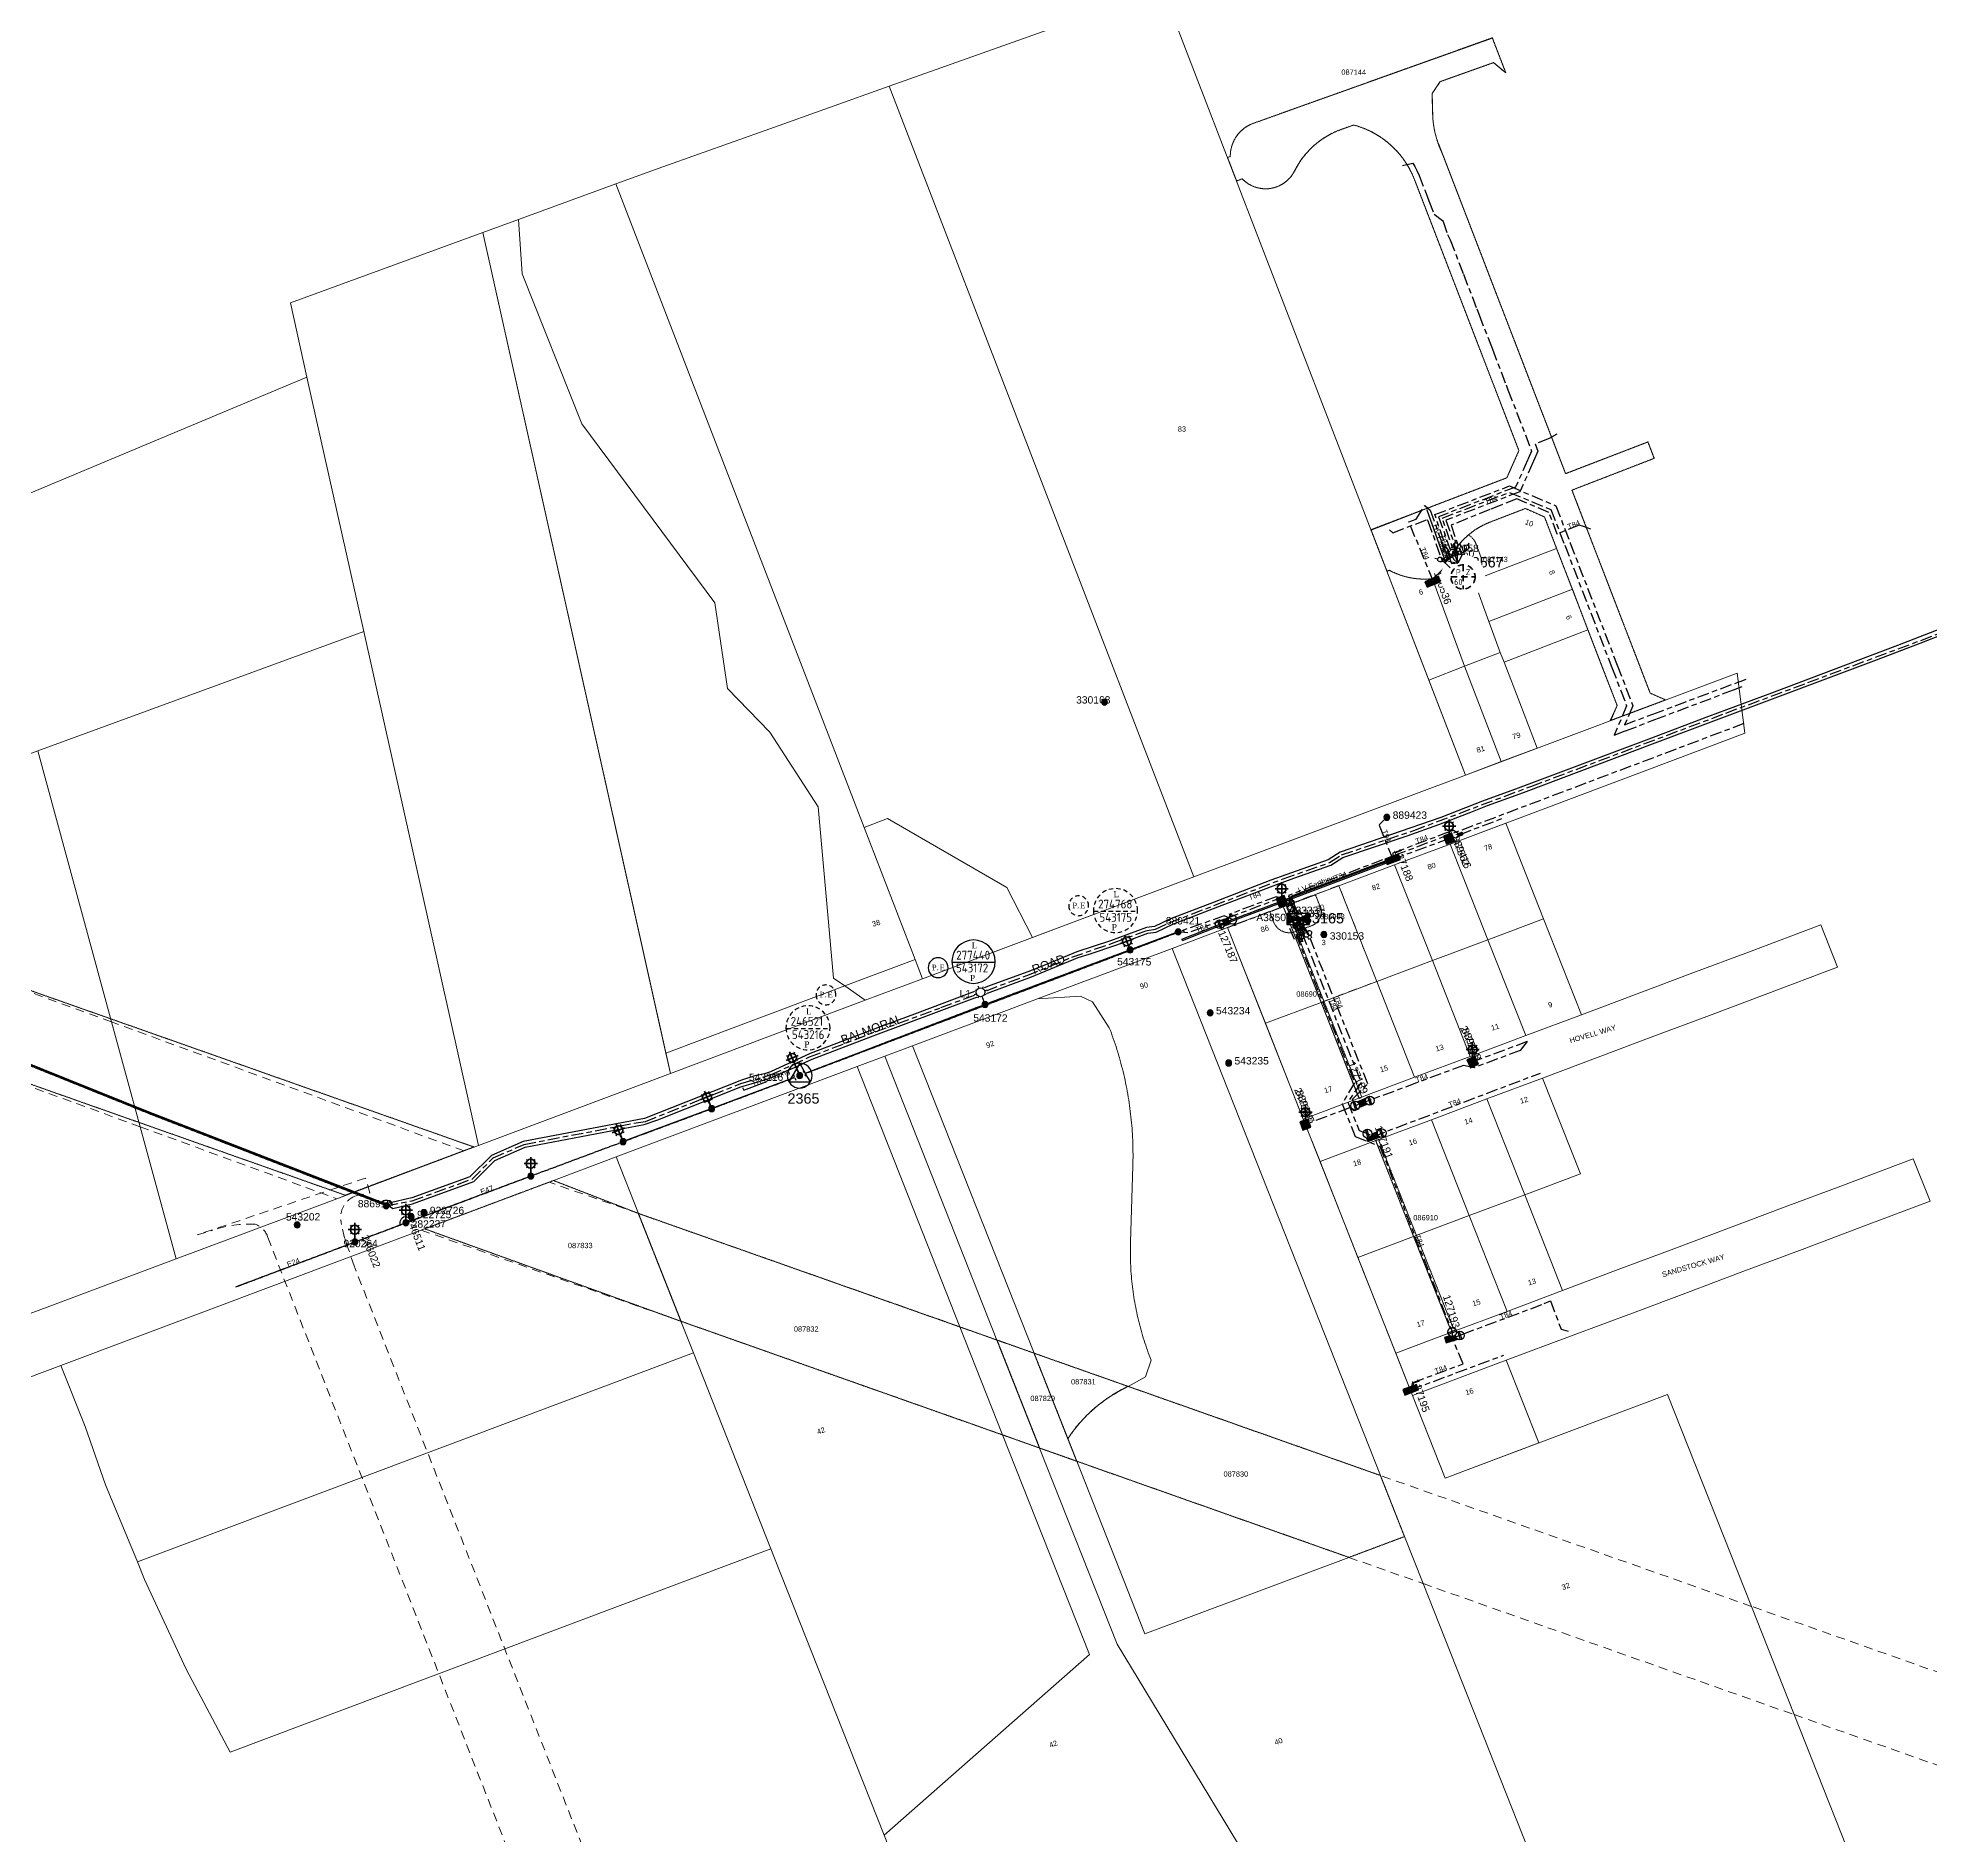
# Model space of a CAD drawing. Header units: metres. Extents: x 308997 to 310798, y 6265909 to 6266857.
# Drawn here: x 309221 to 309864, y 6266230 to 6266841 of the extents above; entities that cross this region are included whole.
import ezdxf
from ezdxf.enums import TextEntityAlignment as Align

# ---------------------------------------------------------------- set-up
doc = ezdxf.new("R2010")
doc.units = ezdxf.units.M
for name, pattern in [('Cable Exist OH', [1, 1, 0]), ('Cable Exist UG', [8.2, 4, -1.2, 1.8, -1.2]), ('Dash', [5, 3, -2]), ('HIDDEN', [0.375, 0.25, -0.125]), ('HIDDEN2', [0.1875, 0.125, -0.0625]), ('IECLCHAINA', [8.2, 4, -1.2, 1.8, -1.2])]:
    doc.linetypes.add(name, pattern=pattern)
doc.layers.get('0').update_dxf_attribs({"color": 6})
for name, color, linetype, lineweight in [('Cadastre Developer_SP_EXT', 9, 'Continuous', 5), ('Cadastre Easements_SP_EXT', 9, 'Continuous', 5), ('Cadastre Land Parcels_SP_EXT', 9, 'Continuous', 5), ('Cadastre Other Property_SP_EXT', 9, 'HIDDEN', 5), ('Cadastre Roads_SP_EXT', 9, 'Continuous', 5)]:
    doc.layers.add(name, color=color, linetype=linetype, lineweight=lineweight)
for name, color, linetype in [('Equip_HV_EXT', 7, 'Continuous'), ('Equip_LV_EXT', 7, 'Continuous'), ('Equip_SL_EXT', 7, 'Continuous'), ('Equip_SP_SL_EXT', 7, 'Continuous'), ('Equip_SP_SL_NEW', 2, 'Continuous'), ('Mains_HV_EXT', 7, 'Continuous'), ('Mains_LV_EXT', 7, 'Continuous'), ('Mains_LV_NEW', 2, 'Continuous'), ('Mains_LV_SL_EXT', 7, 'Continuous'), ('Mains_SL_EXT', 7, 'Continuous'), ('Mains_TR_EXT', 7, 'Continuous'), ('Notes', 7, 'Continuous'), ('Notes_SL_MISC', 7, 'Continuous'), ('OH_Details_SP_MISC', 7, 'Continuous'), ('Sub_SP_EXT', 7, 'Continuous'), ('Sub_SP_TR_HV_LV_EXT', 7, 'Continuous'), ('SupportsOH_SP_TR_HV_LV_SL_EXT', 7, 'Continuous'), ('SupportsUG_SP_LV_EXT', 7, 'Continuous'), ('SupportsUG_SP_LV_SL_EXT', 7, 'Continuous'), ('UG_Details_SP_MISC', 7, 'Continuous')]:
    doc.layers.add(name, color=color, linetype=linetype)
doc.styles.add('COLUMN_LABEL', font='arial.ttf')
doc.styles.add('iecARIAL', font='arial.ttf', dxfattribs={"height": 2})
doc.styles.add('iecISOCP', font='isocp.shx')
doc.styles.add('iecNAME', font='times.ttf')
doc.styles.add('IESYMBOL1', font='isocp.shx')
doc.styles.add('ITALICT', font='ITALICT')
doc.styles.add('POLE_LABEL', font='arial.ttf')
doc.styles.add('SL_LABEL', font='arial.ttf')
doc.styles.add('SLCP_LABEL', font='arial.ttf', dxfattribs={"height": 3.5})
doc.styles.get("Standard").update_dxf_attribs({"font": 'arial.ttf'})
doc.styles.add('SWITCH_LABEL', font='arial.ttf', dxfattribs={"height": 2.5})
doc.linetypes.add('Cable E OH', pattern='A,9.4,["E",Standard,S=1.7,R=0,X=0,Y=-1],0', length=9.4)
doc.linetypes.add('Cable E UG', pattern='A,6,-0.5,["E",Standard,S=1.7,R=0,X=0.5,Y=-1],-2.9', length=9.4)
doc.linetypes.add('Cable P UG', pattern='A,6,-0.5,["P",Standard,S=1.7,R=0,X=0.5,Y=-1],-2.9', length=9.4)

# ---------------------------------------------------------------- blocks, each defined once
blk = doc.blocks.new('SUB_POLE_EXT')
blk.add_wipeout([(0, 4.22), (0.42, 4.2), (0.83, 4.14), (1.21, 4.05), (1.62, 3.9), (1.99, 3.72), (2.35, 3.51), (2.68, 3.26), (2.99, 2.99), (3.28, 2.66), (3.52, 2.34), (3.76, 1.92), (3.9, 1.62), (4.04, 1.23), (4.18, 0.63), (4.22, 0), (4.18, -0.61), (4.06, -1.15), (3.9, -1.62), (3.58, -2.24), (3.22, -2.73), (2.97, -3.01), (2.68, -3.26), (2.36, -3.5), (2, -3.72), (1.64, -3.89), (1.25, -4.03), (0.82, -4.14), (0.42, -4.2), (0, -4.22), (-0.41, -4.2), (-0.8, -4.15), (-1.21, -4.05), (-1.62, -3.9), (-1.99, -3.73), (-2.35, -3.51), (-2.68, -3.26), (-2.96, -3.02), (-3.23, -2.72), (-3.51, -2.35), (-3.71, -2.01), (-3.91, -1.6), (-4.05, -1.21), (-4.16, -0.76), (-4.22, -0.14), (-4.21, 0.39), (-4.14, 0.83), (-4.03, 1.27), (-3.9, 1.63), (-3.71, 2.02), (-3.5, 2.37), (-3.28, 2.67), (-2.99, 2.99), (-2.68, 3.27), (-2.33, 3.52), (-1.98, 3.73), (-1.63, 3.9), (-1.2, 4.05), (-0.78, 4.15), (-0.4, 4.21)])
blk.add_line((2.16, 0.48), (2.16, 0.48, 0))
blk.add_lwpolyline([(-4.22, 0, 1), (4.22, 0, 1)], format="xyb", close=True)
blk.add_lwpolyline([(2.14, 0.52), (0, 4.22), (-3.66, -2.11), (3.66, -2.11)], close=True)
for tag, height, flags, p in [('STREET_CODE', 0.2, 9, (1.5, 0)), ('ASSET_NUM', 3.5, 8, (2, 2)), ('CONSTRUCTED_VOLTAGE', 0.2, 9, (1.5, -0.2)), ('OPERATING_VOLTAGE', 0.2, 9, (1.5, -0.6)), ('OPERATED_BY', 0.2, 9, (1.5, -0.8)), ('ORIENTATION', 0.2, 9, (1.5, -1.2)), ('OWNED_BY', 0.2, 9, (1.5, -1.4)), ('SECONDARY_VOLTAGE', 0.2, 9, (1.5, -1.6)), ('STATE', 0.2, 9, (1.5, -1.8)), ('SUBSTATION_TYPE', 0.2, 9, (1.5, -2)), ('STREETNAME', 0.2, 9, (1.5, -2.8)), ('SUBURB', 0.2, 9, (1.5, -3)), ('Z', 0.2, 1, (1.5, -3.4)), ('NO_PHASES', 0.2, 9, (1.5, -0.4)), ('MAINTAINED_BY', 0.2, 9, (1.5, -1)), ('USAGE', 0.2, 9, (1.5, -2.2)), ('LEGEND', 0.2, 9, (1.5, -2.4)), ('LOCATION', 0.2, 9, (1.5, -2.6)), ('NOTES', 0.2, 9, (1.5, -3.2))]:
    blk.add_attdef(tag, text='', height=height, dxfattribs=dict(flags=flags)).set_placement(p, align=Align.MIDDLE_LEFT)
blk = doc.blocks.new('SUB_PADMOUNT_EXT')
for points in [[(0, 0), (-3.84, 1.92), (-3.84, -1.92)], [(0, 0), (3.84, 1.92), (3.84, -1.92)]]:
    blk.add_hatch(color=256).paths.add_polyline_path(points)
for p, q in [((3.84, 1.92), (-3.84, -1.92)), ((-3.84, 1.92), (3.84, -1.92))]:
    blk.add_line(p, q)
blk.add_lwpolyline([(-3.84, -1.92), (3.84, -1.92), (3.84, 1.92), (-3.84, 1.92)], close=True)
for tag, height, flags, p in [('STREET_CODE', 0.2, 9, (1.5, 0)), ('ASSET_NUM', 3.5, 8, (2, 2)), ('CONSTRUCTED_VOLTAGE', 0.2, 9, (1.5, -0.2)), ('OPERATING_VOLTAGE', 0.2, 9, (1.5, -0.6)), ('ORIENTATION', 0.2, 9, (1.5, -0.8)), ('OWNED_BY', 0.2, 9, (1.5, -1)), ('OPERATED_BY', 0.2, 9, (1.5, -1.2)), ('SECONDARY_VOLTAGE', 0.2, 9, (1.5, -1.6)), ('STATE', 0.2, 9, (1.5, -1.8)), ('SUBSTATION_TYPE', 0.2, 9, (1.5, -2.2)), ('STREETNAME', 0.2, 9, (1.5, -3)), ('SUBURB', 0.2, 9, (1.5, -3.2)), ('Z', 0.2, 1, (1.5, -3.6)), ('NO_PHASES', 0.2, 9, (1.5, -0.4)), ('MAINTAINED_BY', 0.2, 9, (1.5, -1.4)), ('PARENT', 0.2, 9, (1.5, -2)), ('USAGE', 0.2, 9, (1.5, -2.4)), ('LEGEND', 0.2, 9, (1.5, -2.6)), ('LOCATION', 0.2, 9, (1.5, -2.8)), ('NOTES', 0.2, 9, (1.5, -3.4))]:
    blk.add_attdef(tag, text='', height=height, dxfattribs=dict(flags=flags)).set_placement(p, align=Align.MIDDLE_LEFT)
blk = doc.blocks.new('COLUMN_EXT')
blk.add_hatch(color=256).paths.add_polyline_path([(-1.49, 1.48), (-1.49, -1.49), (1.48, -1.49), (1.48, 1.48)])
blk.add_lwpolyline([(-1.49, -1.49), (1.48, -1.49), (1.48, 1.48), (-1.49, 1.48)], close=True)
for tag, height, style, flags, p in [('STRUCTURE_PLANT_NUMBER', 0.2, 'POLE_LABEL', 9, (1.81, 0.03)), ('ASSET_NUM', 2.5, 'COLUMN_LABEL', 8, (2, 2)), ('STREET_CODE', 0.2, 'COLUMN_LABEL', 9, (1.81, -0.2))]:
    blk.add_attdef(tag, text='', height=height, dxfattribs=dict(style=style, flags=flags)).set_placement(p, align=Align.MIDDLE_LEFT)
at = {"flags": 1}
blk.add_attdef('Z', (1.81, -2.35), '', height=0.2, dxfattribs=at)
at = {"flags": 9}
for tag, p in [('COLUMN_TYPE', (1.81, -0.4)), ('OWNED_BY', (1.81, -0.6)), ('STATE', (1.81, -0.8)), ('USAGE', (1.81, -1)), ('STREETNAME', (1.81, -1.6)), ('SUBURB', (1.81, -1.8)), ('LEGEND', (1.81, -1.2)), ('LOCATION', (1.81, -1.4)), ('NOTES', (1.81, -2))]:
    blk.add_attdef(tag, text='', height=0.2, dxfattribs=at).set_placement(p, align=Align.MIDDLE_LEFT)
blk = doc.blocks.new('PILLAR_EXT')
blk.add_hatch(color=256).paths.add_polyline_path([(-2.475, 0.99), (-2.475, -0.99), (2.475, -0.99), (2.475, 0.99)])
blk.add_lwpolyline([(-2.475, -0.99), (2.475, -0.99), (2.475, 0.99), (-2.475, 0.99)], close=True)
for tag, p, flags in [('OWNED_BY', (0, -0.2), 9), ('STATE', (0, -0.4), 9), ('SUPPORT_TYPE', (0, -0.6), 9), ('STREETNAME', (0, -1.8), 9), ('SUBURB', (0, -2), 1), ('USAGE', (0, -0.8), 9), ('LEGEND', (0, -1), 9), ('LOCATION', (0, -1.2), 9), ('NOTES', (0, -1.4), 9), ('PARENT', (0, -1.6), 9)]:
    blk.add_attdef(tag, p, '', height=0.2, dxfattribs=dict(flags=flags))
at = {"style": 'iecARIAL', "flags": 8}
blk.add_attdef('ASSET_NUM', (1.5, 3.5), '', height=2.5, dxfattribs=at)
blk = doc.blocks.new('SL_LANTERN_EXT')
at = {"lineweight": 40}
for p, q in [((0, 1.97), (0, 6.47)), ((-2.25, 4.22), (2.25, 4.22)), ((-1.46, 5.68), (-1.06, 5.28)), ((-1.46, 2.76), (-1.06, 3.16)), ((0, 0), (0, 2.72)), ((1.46, 5.68), (1.06, 5.28)), ((1.46, 2.76), (1.06, 3.16))]:
    blk.add_line(p, q, dxfattribs=at)
blk.add_circle((0, 4.22), 1.5, dxfattribs=at)
at = {"style": 'iecARIAL', "flags": 8}
blk.add_attdef('ASSET_NUM', (1.5, 1.5), '', height=2.5, dxfattribs=at)
for tag, p, height, flags in [('OPERATING_VOLTAGE', (0.98, -1.65), 0.2, 9), ('ORIENTATION', (0.98, -1.85), 0.2, 9), ('OWNED_BY', (0.98, -2.05), 0.2, 9), ('STATE', (0.98, -2.25), 0.2, 9), ('CONSTRUCTED_VOLTAGE', (0.98, -0.65), 0.2, 9), ('CONTROL_TYPE', (0.98, -0.85), 0.2, 9), ('LANTERN_PURPOSE', (0.98, -1.05), 0.2, 9), ('LANTERN_TYPE', (0.98, -1.25), 0.2, 9), ('NO_PHASES', (0.98, -1.45), 0.2, 9), ('USAGE', (0.98, -2.45), 0.2, 9), ('CEXIST', (0.98, -2.65), 0.2, 9), ('CNEW', (0.98, -2.85), 0.2, 9), ('CNUMBER', (0.98, -3.05), 0.2, 9), ('CREMOVE', (0.98, -3.25), 0.2, 9), ('CREPLACE', (0.98, -3.45), 0.2, 9), ('LKINGHEIGHT', (0.98, -3.65), 0.2, 9), ('LBRACKET', (0.98, -3.85), 0.2, 9), ('LBRACKETVOCAB', (0.98, -4.05), 0.2, 9), ('LCATEGORY', (0.98, -4.25), 0.2, 9), ('LCHARGE1', (0.98, -4.45), 0.2, 9), ('LCHARGE1PERCENT', (0.98, -4.65), 0.2, 9), ('LCHARGE2', (0.98, -4.85), 0.2, 9), ('LCHARGE2PERCENT', (0.98, -5.05), 0.2, 9), ('LCHARGE3', (0.98, -5.25), 0.2, 9), ('LCHARGE3PERCENT', (0.98, -5.45), 0.2, 9), ('LEXIST', (0.98, -5.65), 0.2, 9), ('LLAMP', (0.98, -5.85), 0.2, 9), ('LLAMPVOCAB', (0.98, -6.05), 0.2, 9), ('LMAST', (0.98, -6.25), 0.2, 9), ('LMASTVOCAB', (0.98, -6.45), 0.2, 9), ('LNUMBER', (2.18, -3.25), 2.5, 8), ('STREETNAME', (0.98, -9.25), 0.2, 9), ('SUBURB', (0.98, -9.45), 0.2, 1), ('LNEW', (0.98, -6.65), 0.2, 9), ('LANTNUMBER', (0.98, -6.85), 0.2, 9), ('LOUTREACH', (0.98, -7.25), 0.2, 9), ('LOUTREACHVOCAB', (0.98, -7.45), 0.2, 9), ('LRATECODE', (0.98, -7.65), 0.2, 9), ('LREMOVE', (0.98, -7.85), 0.2, 9), ('LREPLACE', (0.98, -8.05), 0.2, 9), ('LTYPE', (0.98, -8.25), 0.2, 9), ('LTYPEVOCAB', (0.98, -8.45), 0.2, 9), ('LEGEND', (0.98, -8.65), 0.2, 9), ('LOCATION', (0.98, -8.85), 0.2, 9), ('NOTES', (0.98, -9.05), 0.2, 9)]:
    blk.add_attdef(tag, p, '', height=height, dxfattribs=dict(flags=flags))
blk = doc.blocks.new('*U131')
at = {"lineweight": 40}
for p, q in [((-3.65, 3.04), (0.52, 4.72)), ((-3.46, 4.69), (-2.94, 4.47)), ((-0.72, 1.79), (-2.4, 5.97)), ((-2.37, 1.98), (-2.15, 2.5)), ((0, 0), (-1, 2.49)), ((-0.75, 5.78), (-0.97, 5.26)), ((0.33, 3.07), (-0.18, 3.29))]:
    blk.add_line(p, q, dxfattribs=at)
blk.add_circle((-1.56, 3.88), 1.5, dxfattribs=at)
at = {"style": 'iecARIAL', "flags": 8}
blk.add_attdef('ASSET_NUM', (1.5, 1.5), '', height=2.5, dxfattribs=at)
for tag, p, height, flags in [('OPERATING_VOLTAGE', (0.98, -1.65), 0.2, 9), ('ORIENTATION', (0.98, -1.85), 0.2, 9), ('OWNED_BY', (0.98, -2.05), 0.2, 9), ('STATE', (0.98, -2.25), 0.2, 9), ('CONSTRUCTED_VOLTAGE', (0.98, -0.65), 0.2, 9), ('CONTROL_TYPE', (0.98, -0.85), 0.2, 9), ('LANTERN_PURPOSE', (0.98, -1.05), 0.2, 9), ('LANTERN_TYPE', (0.98, -1.25), 0.2, 9), ('NO_PHASES', (0.98, -1.45), 0.2, 9), ('USAGE', (0.98, -2.45), 0.2, 9), ('CEXIST', (0.98, -2.65), 0.2, 9), ('CNEW', (0.98, -2.85), 0.2, 9), ('CNUMBER', (0.98, -3.05), 0.2, 9), ('CREMOVE', (0.98, -3.25), 0.2, 9), ('CREPLACE', (0.98, -3.45), 0.2, 9), ('LKINGHEIGHT', (0.98, -3.65), 0.2, 9), ('LBRACKET', (0.98, -3.85), 0.2, 9), ('LBRACKETVOCAB', (0.98, -4.05), 0.2, 9), ('LCATEGORY', (0.98, -4.25), 0.2, 9), ('LCHARGE1', (0.98, -4.45), 0.2, 9), ('LCHARGE1PERCENT', (0.98, -4.65), 0.2, 9), ('LCHARGE2', (0.98, -4.85), 0.2, 9), ('LCHARGE2PERCENT', (0.98, -5.05), 0.2, 9), ('LCHARGE3', (0.98, -5.25), 0.2, 9), ('LCHARGE3PERCENT', (0.98, -5.45), 0.2, 9), ('LEXIST', (0.98, -5.65), 0.2, 9), ('LLAMP', (0.98, -5.85), 0.2, 9), ('LLAMPVOCAB', (0.98, -6.05), 0.2, 9), ('LMAST', (0.98, -6.25), 0.2, 9), ('LMASTVOCAB', (0.98, -6.45), 0.2, 9), ('LNUMBER', (2.18, -3.25), 2.5, 8), ('STREETNAME', (0.98, -9.25), 0.2, 9), ('SUBURB', (0.98, -9.45), 0.2, 1), ('LNEW', (0.98, -6.65), 0.2, 9), ('LANTNUMBER', (0.98, -6.85), 0.2, 9), ('LOUTREACH', (0.98, -7.25), 0.2, 9), ('LOUTREACHVOCAB', (0.98, -7.45), 0.2, 9), ('LRATECODE', (0.98, -7.65), 0.2, 9), ('LREMOVE', (0.98, -7.85), 0.2, 9), ('LREPLACE', (0.98, -8.05), 0.2, 9), ('LTYPE', (0.98, -8.25), 0.2, 9), ('LTYPEVOCAB', (0.98, -8.45), 0.2, 9), ('LEGEND', (0.98, -8.65), 0.2, 9), ('LOCATION', (0.98, -8.85), 0.2, 9), ('NOTES', (0.98, -9.05), 0.2, 9)]:
    blk.add_attdef(tag, p, '', height=height, dxfattribs=dict(flags=flags))
blk = doc.blocks.new('*U132')
at = {"lineweight": 40}
for p, q in [((-3.7, 3.05), (0.46, 4.77)), ((-3.53, 4.7), (-3.01, 4.49)), ((-0.76, 1.83), (-2.48, 5.99)), ((-2.41, 2.01), (-2.2, 2.53)), ((-0.83, 5.82), (-1.05, 5.3)), ((0, 0), (-1.05, 2.53)), ((0.28, 3.12), (-0.24, 3.34))]:
    blk.add_line(p, q, dxfattribs=at)
blk.add_circle((-1.62, 3.91), 1.5, dxfattribs=at)
at = {"style": 'iecARIAL', "flags": 8}
blk.add_attdef('ASSET_NUM', (1.5, 1.5), '', height=2.5, dxfattribs=at)
for tag, p, height, flags in [('OPERATING_VOLTAGE', (0.98, -1.65), 0.2, 9), ('ORIENTATION', (0.98, -1.85), 0.2, 9), ('OWNED_BY', (0.98, -2.05), 0.2, 9), ('STATE', (0.98, -2.25), 0.2, 9), ('CONSTRUCTED_VOLTAGE', (0.98, -0.65), 0.2, 9), ('CONTROL_TYPE', (0.98, -0.85), 0.2, 9), ('LANTERN_PURPOSE', (0.98, -1.05), 0.2, 9), ('LANTERN_TYPE', (0.98, -1.25), 0.2, 9), ('NO_PHASES', (0.98, -1.45), 0.2, 9), ('USAGE', (0.98, -2.45), 0.2, 9), ('CEXIST', (0.98, -2.65), 0.2, 9), ('CNEW', (0.98, -2.85), 0.2, 9), ('CNUMBER', (0.98, -3.05), 0.2, 9), ('CREMOVE', (0.98, -3.25), 0.2, 9), ('CREPLACE', (0.98, -3.45), 0.2, 9), ('LKINGHEIGHT', (0.98, -3.65), 0.2, 9), ('LBRACKET', (0.98, -3.85), 0.2, 9), ('LBRACKETVOCAB', (0.98, -4.05), 0.2, 9), ('LCATEGORY', (0.98, -4.25), 0.2, 9), ('LCHARGE1', (0.98, -4.45), 0.2, 9), ('LCHARGE1PERCENT', (0.98, -4.65), 0.2, 9), ('LCHARGE2', (0.98, -4.85), 0.2, 9), ('LCHARGE2PERCENT', (0.98, -5.05), 0.2, 9), ('LCHARGE3', (0.98, -5.25), 0.2, 9), ('LCHARGE3PERCENT', (0.98, -5.45), 0.2, 9), ('LEXIST', (0.98, -5.65), 0.2, 9), ('LLAMP', (0.98, -5.85), 0.2, 9), ('LLAMPVOCAB', (0.98, -6.05), 0.2, 9), ('LMAST', (0.98, -6.25), 0.2, 9), ('LMASTVOCAB', (0.98, -6.45), 0.2, 9), ('LNUMBER', (2.18, -3.25), 2.5, 8), ('STREETNAME', (0.98, -9.25), 0.2, 9), ('SUBURB', (0.98, -9.45), 0.2, 1), ('LNEW', (0.98, -6.65), 0.2, 9), ('LANTNUMBER', (0.98, -6.85), 0.2, 9), ('LOUTREACH', (0.98, -7.25), 0.2, 9), ('LOUTREACHVOCAB', (0.98, -7.45), 0.2, 9), ('LRATECODE', (0.98, -7.65), 0.2, 9), ('LREMOVE', (0.98, -7.85), 0.2, 9), ('LREPLACE', (0.98, -8.05), 0.2, 9), ('LTYPE', (0.98, -8.25), 0.2, 9), ('LTYPEVOCAB', (0.98, -8.45), 0.2, 9), ('LEGEND', (0.98, -8.65), 0.2, 9), ('LOCATION', (0.98, -8.85), 0.2, 9), ('NOTES', (0.98, -9.05), 0.2, 9)]:
    blk.add_attdef(tag, p, '', height=height, dxfattribs=dict(flags=flags))
blk = doc.blocks.new('*U133')
at = {"lineweight": 40}
for p, q in [((-4.63, 5.11), (-0.5, 6.88)), ((-4.48, 6.76), (-3.96, 6.55)), ((-1.68, 3.93), (-3.45, 8.06)), ((-1.8, 7.91), (-2.01, 7.39)), ((-3.33, 4.08), (-3.12, 4.6)), ((0, 0), (-1.98, 4.62)), ((-0.65, 5.23), (-1.17, 5.44))]:
    blk.add_line(p, q, dxfattribs=at)
blk.add_circle((-2.56, 6), 1.5, dxfattribs=at)
at = {"style": 'iecARIAL', "flags": 8}
blk.add_attdef('ASSET_NUM', (1.5, 1.5), '', height=2.5, dxfattribs=at)
for tag, p, height, flags in [('OPERATING_VOLTAGE', (0.98, -1.65), 0.2, 9), ('ORIENTATION', (0.98, -1.85), 0.2, 9), ('OWNED_BY', (0.98, -2.05), 0.2, 9), ('STATE', (0.98, -2.25), 0.2, 9), ('CONSTRUCTED_VOLTAGE', (0.98, -0.65), 0.2, 9), ('CONTROL_TYPE', (0.98, -0.85), 0.2, 9), ('LANTERN_PURPOSE', (0.98, -1.05), 0.2, 9), ('LANTERN_TYPE', (0.98, -1.25), 0.2, 9), ('NO_PHASES', (0.98, -1.45), 0.2, 9), ('USAGE', (0.98, -2.45), 0.2, 9), ('CEXIST', (0.98, -2.65), 0.2, 9), ('CNEW', (0.98, -2.85), 0.2, 9), ('CNUMBER', (0.98, -3.05), 0.2, 9), ('CREMOVE', (0.98, -3.25), 0.2, 9), ('CREPLACE', (0.98, -3.45), 0.2, 9), ('LKINGHEIGHT', (0.98, -3.65), 0.2, 9), ('LBRACKET', (0.98, -3.85), 0.2, 9), ('LBRACKETVOCAB', (0.98, -4.05), 0.2, 9), ('LCATEGORY', (0.98, -4.25), 0.2, 9), ('LCHARGE1', (0.98, -4.45), 0.2, 9), ('LCHARGE1PERCENT', (0.98, -4.65), 0.2, 9), ('LCHARGE2', (0.98, -4.85), 0.2, 9), ('LCHARGE2PERCENT', (0.98, -5.05), 0.2, 9), ('LCHARGE3', (0.98, -5.25), 0.2, 9), ('LCHARGE3PERCENT', (0.98, -5.45), 0.2, 9), ('LEXIST', (0.98, -5.65), 0.2, 9), ('LLAMP', (0.98, -5.85), 0.2, 9), ('LLAMPVOCAB', (0.98, -6.05), 0.2, 9), ('LMAST', (0.98, -6.25), 0.2, 9), ('LMASTVOCAB', (0.98, -6.45), 0.2, 9), ('LNUMBER', (2.18, -3.25), 2.5, 8), ('STREETNAME', (0.98, -9.25), 0.2, 9), ('SUBURB', (0.98, -9.45), 0.2, 1), ('LNEW', (0.98, -6.65), 0.2, 9), ('LANTNUMBER', (0.98, -6.85), 0.2, 9), ('LOUTREACH', (0.98, -7.25), 0.2, 9), ('LOUTREACHVOCAB', (0.98, -7.45), 0.2, 9), ('LRATECODE', (0.98, -7.65), 0.2, 9), ('LREMOVE', (0.98, -7.85), 0.2, 9), ('LREPLACE', (0.98, -8.05), 0.2, 9), ('LTYPE', (0.98, -8.25), 0.2, 9), ('LTYPEVOCAB', (0.98, -8.45), 0.2, 9), ('LEGEND', (0.98, -8.65), 0.2, 9), ('LOCATION', (0.98, -8.85), 0.2, 9), ('NOTES', (0.98, -9.05), 0.2, 9)]:
    blk.add_attdef(tag, p, '', height=height, dxfattribs=dict(flags=flags))
blk = doc.blocks.new('POLE_EXT')
blk.add_hatch(color=256).paths.add_polyline_path([(-1, 0, 1), (1, 0, 1)])
blk.add_lwpolyline([(-1, 0, 1), (1, 0, 1)], format="xyb", close=True)
for tag, height, flags, p in [('pNumber', 2.5, 8, (-17.84, 2.07)), ('OWNED_BY', 0.2, 9, (1.35, -0.4)), ('SPECIAL_USE', 0.2, 9, (1.35, -0.8)), ('STATE', 0.2, 9, (1.35, -1)), ('cLV', 0.2, 9, (1.35, -1.4)), ('hDepth', 0.2, 9, (1.35, -1.6)), ('hDia', 0.2, 9, (1.35, -1.8)), ('cHV', 0.2, 9, (1.35, -2)), ('cLinedev', 0.2, 9, (1.35, -3.4)), ('pExisting', 0.2, 9, (1.35, -3.8)), ('pFooting', 0.2, 9, (1.35, -4.4)), ('pNew', 0.2, 9, (1.35, -4.6)), ('pRelocate', 0.2, 9, (1.35, -5)), ('pRemove', 0.2, 9, (1.35, -5.2)), ('pReplace', 0.2, 9, (1.35, -5.4)), ('pStay', 0.2, 9, (1.35, -5.6)), ('pType', 0.2, 9, (1.35, -5.8)), ('cspan', 0.2, 9, (1.35, -6)), ('STREETNAME', 0.2, 9, (1.35, -6.2)), ('SUBURB', 0.2, 9, (1.35, -6.4)), ('PARENT', 0.2, 9, (1.35, -0.6)), ('USAGE', 0.2, 9, (1.35, -1.2)), ('LBRACKET', 0.2, 9, (1.35, -2.2)), ('LExisting', 0.2, 9, (1.35, -2.4)), ('LANTNUMBER', 0.2, 9, (1.35, -2.6)), ('LOther', 0.2, 9, (1.35, -2.8)), ('LRemove', 0.2, 9, (1.35, -3)), ('LEGEND', 0.2, 9, (1.35, -3.2)), ('LOCATION', 0.2, 9, (1.35, -3.6)), ('PFNUMBER', 0.2, 9, (1.35, -4)), ('NEWPFNUMBER', 0.2, 9, (1.35, -4.2)), ('OPERATED_BY', 0.2, 9, (1.36, -7.01)), ('NOTES', 0.2, 9, (1.35, -6.6)), ('MAINTAINED_BY', 0.2, 9, (1.36, -6.81))]:
    blk.add_attdef(tag, text='', height=height, dxfattribs=dict(flags=flags)).set_placement(p, align=Align.MIDDLE_LEFT)
at = {"style": 'POLE_LABEL'}
for tag, height, flags, p in [('STRUCTURE_PLANT_NUMBER', 0.2, 9, (1.35, 0.03)), ('ASSET_NUM', 2.5, 8, (2, 2)), ('STREET_CODE', 0.2, 9, (1.35, -0.2))]:
    blk.add_attdef(tag, text='', height=height, dxfattribs=dict(at, flags=flags)).set_placement(p, align=Align.MIDDLE_LEFT)
at = {"flags": 1}
blk.add_attdef('Z', (1.35, -7.33), '', height=0.2, dxfattribs=at)
blk = doc.blocks.new('LV_STJ_EXT')
h = blk.add_hatch(color=256)
edge = h.paths.add_edge_path()
edge.add_ellipse((-0.59, 0.13), major_axis=(0.226, 0.226), ratio=1, start_angle=44.99996, end_angle=135)
edge.add_line((-0.91, 0.13), (-0.91, -0.13))
edge.add_ellipse((-0.59, -0.13), major_axis=(0.226, 0.226), ratio=1, start_angle=134.99996, end_angle=225)
edge.add_line((-0.59, -0.45), (0.59, -0.45))
edge.add_ellipse((0.59, -0.13), major_axis=(-0.226, 0.226), ratio=1, start_angle=134.99996, end_angle=225)
edge.add_line((0.91, -0.13), (0.91, 0.13))
edge.add_ellipse((0.59, 0.13), major_axis=(-0.226, 0.226), ratio=1, start_angle=224.99996, end_angle=315)
edge.add_line((0.59, 0.45), (-0.59, 0.45))
blk.add_lwpolyline([(-0.91, 0.13), (-0.91, -0.13, 0.414214), (-0.59, -0.45), (0.59, -0.45, 0.414214), (0.91, -0.13), (0.91, 0.13, 0.414214), (0.59, 0.45), (-0.59, 0.45, 0.414214)], format="xyb", close=True)
at = {"flags": 1}
blk.add_attdef('Z', (0, 0), '', height=0.2, dxfattribs=at)
at = {"flags": 9}
for tag, p in [('ORIENTATION', (0, 0)), ('USAGE', (0, -0.2)), ('LEGEND', (0, -0.4)), ('NOTES', (0, -0.6))]:
    blk.add_attdef(tag, text='', height=0.2, dxfattribs=at).set_placement(p, align=Align.MIDDLE_LEFT)
blk = doc.blocks.new('LV_UG_LINKS_CLOSED_EXT')
blk.add_wipeout([(-1.06, 1.06), (-1.18, 0.92), (-1.29, 0.76), (-1.37, 0.59), (-1.43, 0.42), (-1.48, 0.23), (-1.49, 0.05), (-1.49, -0.14), (-1.46, -0.33), (-1.41, -0.51), (-1.33, -0.68), (-1.24, -0.84), (-1.12, -0.99), (-0.99, -1.12), (-0.84, -1.24), (-0.68, -1.33), (-0.51, -1.41), (-0.33, -1.46), (-0.14, -1.49), (0.05, -1.49), (0.23, -1.48), (0.42, -1.43), (0.59, -1.37), (0.76, -1.29), (0.92, -1.18), (1.06, -1.06), (1.18, -0.92), (1.29, -0.76), (1.37, -0.59), (1.43, -0.42), (1.48, -0.23), (1.49, -0.05), (1.49, 0.14), (1.46, 0.33), (1.41, 0.51), (1.33, 0.68), (1.24, 0.84), (1.12, 0.99), (0.99, 1.12), (0.84, 1.24), (0.68, 1.33), (0.51, 1.41), (0.33, 1.46), (0.14, 1.49), (-0.05, 1.49), (-0.23, 1.48), (-0.42, 1.43), (-0.59, 1.37), (-0.76, 1.29), (-0.92, 1.18)])
for p, q in [((-0.25, -1.48), (-0.25, 1.48)), ((0.25, -1.48), (0.25, 1.48))]:
    blk.add_line(p, q)
blk.add_circle((0, 0), 1.5)
at = {"flags": 9}
for tag, p in [('ACTUAL_STATUS', (0, 0)), ('CONSTRUCTED_VOLTAGE', (0, -0.2)), ('OPERATING_VOLTAGE', (0, -0.6)), ('ORIENTATION', (0, -0.8)), ('STATE', (0, -1)), ('SWITCH_TYPE', (0, -1.2)), ('NO_PHASES', (0, -0.4)), ('USAGE', (0, -1.4)), ('NOTES', (0, -1.6))]:
    blk.add_attdef(tag, text='', height=0.2, dxfattribs=at).set_placement(p, align=Align.MIDDLE_LEFT)
at = {"flags": 1}
blk.add_attdef('Z', (0, 0), '', height=0.2, dxfattribs=at)
blk = doc.blocks.new('LV_UG_LINKS_OPEN_EXT')
for p, q in [((-0.25, 1.47), (-0.25, 2.22)), ((0.25, 1.47), (0.25, 2.22)), ((-0.25, -1.47), (-0.25, -2.22)), ((0.25, -1.47), (0.25, -2.22))]:
    blk.add_line(p, q)
at = {"flags": 9}
for tag, p in [('ACTUAL_STATUS', (0, 0)), ('CONSTRUCTED_VOLTAGE', (0, -0.2)), ('OPERATING_VOLTAGE', (0, -0.6)), ('ORIENTATION', (0, -0.8)), ('STATE', (0, -1)), ('SWITCH_TYPE', (0, -1.2)), ('NO_PHASES', (0, -0.4)), ('USAGE', (0, -1.4)), ('NOTES', (0, -1.6))]:
    blk.add_attdef(tag, text='', height=0.2, dxfattribs=at).set_placement(p, align=Align.MIDDLE_LEFT)
at = {"flags": 1}
blk.add_attdef('Z', (0, 0), '', height=0.2, dxfattribs=at)
blk.add_wipeout([(-0.25, 1.47), (-0.43, 1.43), (-0.61, 1.36), (-0.77, 1.28), (-0.93, 1.17), (-1.07, 1.05), (-1.19, 0.9), (-1.29, 0.75), (-1.38, 0.58), (-1.44, 0.4), (-1.48, 0.22), (-1.49, 0.03), (-1.49, -0.16), (-1.45, -0.34), (-1.4, -0.52), (-1.32, -0.69), (-1.23, -0.85), (-1.11, -1), (-0.98, -1.13), (-0.83, -1.24), (-0.66, -1.34), (-0.49, -1.41), (-0.31, -1.46), (-0.13, -1.49), (0.06, -1.49), (0.25, -1.47), (0.43, -1.43), (0.61, -1.36), (0.77, -1.28), (0.93, -1.17), (1.07, -1.05), (1.19, -0.9), (1.29, -0.75), (1.38, -0.58), (1.44, -0.4), (1.48, -0.22), (1.49, -0.03), (1.49, 0.16), (1.45, 0.34), (1.4, 0.52), (1.32, 0.69), (1.23, 0.85), (1.11, 1), (0.98, 1.13), (0.83, 1.24), (0.66, 1.34), (0.49, 1.41), (0.31, 1.46), (0.13, 1.49), (-0.06, 1.49)])
blk.add_lwpolyline([(0, -1.49, 1), (0, 1.49, 1)], format="xyb", close=True)
blk = doc.blocks.new('LV_UG_DFUSE_CLOSED_EXT')
for points in [[(1, 0), (0, 0)], [(5.04, 0.73), (2.16, -0.72)], [(5.05, -0.71), (2.16, 0.72)], [(6.2, 0.01), (7.2, 0.01)]]:
    blk.add_lwpolyline(points)
for centre in [(1.8, 0), (5.4, 0.01)]:
    blk.add_circle(centre, 0.8)
at = {"flags": 9}
for tag, p in [('ACTUAL_STATUS', (0, 0)), ('CONSTRUCTED_VOLTAGE', (0, -0.2)), ('OPERATING_VOLTAGE', (0, -0.6)), ('ORIENTATION', (0, -0.8)), ('STATE', (0, -1)), ('SWITCH_TYPE', (0, -1.2)), ('NO_PHASES', (0, -0.4)), ('USAGE', (0, -1.4)), ('NOTES', (0, -1.6))]:
    blk.add_attdef(tag, text='', height=0.2, dxfattribs=at).set_placement(p, align=Align.MIDDLE_LEFT)
at = {"flags": 1}
blk.add_attdef('Z', (0, 0), '', height=0.2, dxfattribs=at)
blk = doc.blocks.new('SWG_HOLEC_SU_EXT')
blk.add_line((1.8, -2), (5.8, -2))
for points in [[(1, 0), (0, 0)], [(6.6, 0), (7.6, 0)]]:
    blk.add_lwpolyline(points)
for points in [[(1.8, -0.8, 1), (1.8, 0.8, 1)], [(5.8, -0.8, 1), (5.8, 0.8, 1)]]:
    blk.add_lwpolyline(points, format="xyb", close=True)
at = {"style": 'SWITCH_LABEL', "flags": 8}
blk.add_attdef('ASSET_NUM', text='', height=2.5, rotation=179.95437, dxfattribs=at).set_placement((-2.4, 0), align=Align.MIDDLE_LEFT)
at = {"flags": 1}
blk.add_attdef('Z', (0, 0), '', height=0.2, dxfattribs=at)
at = {"flags": 9}
for tag, p in [('ACTUAL_STATUS', (0, -0.4)), ('CONSTRUCTED_VOLTAGE', (0, -0.6)), ('OPERATING_VOLTAGE', (0, -1)), ('ORIENTATION', (0, -1.2)), ('OWNED_BY', (0, -1.4)), ('STATE', (0, -1.8)), ('SWITCH_TYPE', (0, -2)), ('STREETNAME', (0, -2.6)), ('SUBURB', (0, -2.8)), ('NO_PHASES', (0, -0.8)), ('PARENT', (0, -1.6)), ('USAGE', (0, -2.2)), ('LOCATION', (0, -2.4)), ('NOTES', (0, -3))]:
    blk.add_attdef(tag, text='', height=0.2, dxfattribs=at).set_placement(p, align=Align.MIDDLE_LEFT)
at = {"style": 'SWITCH_LABEL', "flags": 9}
blk.add_attdef('STREET_CODE', text='', height=0.2, dxfattribs=at).set_placement((0, -0.2), align=Align.MIDDLE_LEFT)
blk = doc.blocks.new('SLCP_ZELL_EXT')
blk.add_wipeout([(-0.24, 7.5), (-0.71, 7.47), (-1.17, 7.41), (-1.64, 7.32), (-2.09, 7.21), (-2.54, 7.06), (-2.98, 6.89), (-3.41, 6.69), (-3.82, 6.46), (-4.22, 6.21), (-4.6, 5.93), (-4.96, 5.63), (-5.31, 5.31), (-5.63, 4.96), (-5.93, 4.6), (-6.21, 4.22), (-6.46, 3.82), (-6.69, 3.41), (-6.89, 2.98), (-7.06, 2.54), (-7.21, 2.09), (-7.32, 1.64), (-7.41, 1.17), (-7.47, 0.71), (-7.5, 0.24), (-7.5, -0.24), (-7.47, -0.71), (-7.41, -1.17), (-7.32, -1.64), (-7.21, -2.09), (-7.06, -2.54), (-6.89, -2.98), (-6.69, -3.41), (-6.46, -3.82), (-6.21, -4.22), (-5.93, -4.6), (-5.63, -4.96), (-5.31, -5.31), (-4.96, -5.63), (-4.6, -5.93), (-4.22, -6.21), (-3.82, -6.46), (-3.41, -6.69), (-2.98, -6.89), (-2.54, -7.06), (-2.09, -7.21), (-1.64, -7.32), (-1.17, -7.41), (-0.71, -7.47), (-0.24, -7.5), (0.24, -7.5), (0.71, -7.47), (1.17, -7.41), (1.64, -7.32), (2.09, -7.21), (2.54, -7.06), (2.98, -6.89), (3.41, -6.69), (3.82, -6.46), (4.22, -6.21), (4.6, -5.93), (4.96, -5.63), (5.31, -5.31), (5.63, -4.96), (5.93, -4.6), (6.21, -4.22), (6.46, -3.82), (6.69, -3.41), (6.89, -2.98), (7.06, -2.54), (7.21, -2.09), (7.32, -1.64), (7.41, -1.17), (7.47, -0.71), (7.5, -0.24), (7.5, 0.24), (7.47, 0.71), (7.41, 1.17), (7.32, 1.64), (7.21, 2.09), (7.06, 2.54), (6.89, 2.98), (6.69, 3.41), (6.46, 3.82), (6.21, 4.22), (5.93, 4.6), (5.63, 4.96), (5.31, 5.31), (4.96, 5.63), (4.6, 5.93), (4.22, 6.21), (3.82, 6.46), (3.41, 6.69), (2.98, 6.89), (2.54, 7.06), (2.09, 7.21), (1.64, 7.32), (1.17, 7.41), (0.71, 7.47), (0.24, 7.5)])
at = {"linetype": 'Dash', "lineweight": 40, "ltscale": 0.7}
for p, q in [((-4.11, 0), (4.11, 0)), ((0, 4.11), (0, -4.11))]:
    blk.add_line(p, q, dxfattribs=at)
blk.add_circle((0, 0), 4.11, dxfattribs=at)
at = {"lineweight": 40, "style": 'IESYMBOL1'}
for s, p in [('P', (-1.6, 0)), ('Z', (1.7, 0)), ('60', (-1.61, -3.31))]:
    blk.add_text(s, height=2, dxfattribs=at).set_placement(p, align=Align.BOTTOM_CENTER)
at = {"flags": 1}
blk.add_attdef('Z', (0, 0), '', height=0.2, dxfattribs=at)
at = {"style": 'SLCP_LABEL'}
for tag, height, flags, p in [('ASSET_NUM', 2.5, 8, (2, 2)), ('STREET_CODE', 0.2, 9, (0, -0.2))]:
    blk.add_attdef(tag, text='', height=height, dxfattribs=dict(at, flags=flags)).set_placement(p, align=Align.MIDDLE_LEFT)
at = {"flags": 9}
for tag, p in [('CONSTRUCTED_VOLTAGE', (0, -0.4)), ('CONTROL_TYPE', (0, -0.6)), ('OPERATING_VOLTAGE', (0, -1)), ('ORIENTATION', (0, -1.2)), ('OWNED_BY', (0, -1.4)), ('STATE', (0, -2)), ('NO_PHASES', (0, -0.8)), ('USAGE', (0, -1.6)), ('LOCATION', (0, -1.8)), ('NOTES', (0, -2.2))]:
    blk.add_attdef(tag, text='', height=0.2, dxfattribs=at).set_placement(p, align=Align.MIDDLE_LEFT)
blk = doc.blocks.new('*U130')
blk.add_wipeout([(0.51, -6.67), (-1, -5.99), (-1.9, -4.59), (-1.23, -3.08), (0.16, -2.08), (1.68, -2.86), (2.58, -4.25), (1.9, -5.76)])
for p, q in [((0, 0), (0.22, -2.93)), ((0, 0), (0, 0)), ((-1.16, -4.54), (-1.9, -4.59)), ((-1.23, -3.08), (-0.8, -3.45)), ((-1, -5.99), (-0.64, -5.56)), ((0.45, -5.92), (0.51, -6.67)), ((1.68, -2.86), (1.32, -3.28)), ((1.9, -5.76), (1.48, -5.4)), ((2.58, -4.25), (1.83, -4.31))]:
    blk.add_line(p, q)
blk.add_circle((0.34, -4.42), 1.5)
for tag, p, flags in [('Z', (0, 0), 1), ('OPERATED_BY', (0, -9.61), 9)]:
    blk.add_attdef(tag, p, '', height=0.2, dxfattribs=dict(flags=flags))
at = {"style": 'SL_LABEL'}
for tag, height, flags, p in [('ASSET_NUM', 2.5, 8, (2, 2)), ('STREET_CODE', 0.2, 9, (0, -0.2))]:
    blk.add_attdef(tag, text='', height=height, dxfattribs=dict(at, flags=flags)).set_placement(p, align=Align.MIDDLE_LEFT)
for tag, height, flags, p in [('CONSTRUCTED_VOLTAGE', 0.2, 9, (0, -0.4)), ('CONTROL_TYPE', 0.2, 9, (0, -0.6)), ('OPERATING_VOLTAGE', 0.2, 9, (0, -1.4)), ('ORIENTATION', 0.2, 9, (0, -1.6)), ('OWNED_BY', 0.2, 9, (0, -1.8)), ('STATE', 0.2, 9, (0, -2)), ('CEXIST', 0.2, 9, (0, -2.4)), ('CNEW', 0.2, 9, (0, -2.6)), ('CNUMBER', 0.2, 9, (0, -2.8)), ('CREMOVE', 0.2, 9, (0, -3)), ('CREPLACE', 0.2, 9, (0, -3.2)), ('LANTERN_PURPOSE', 0.2, 9, (0, -0.8)), ('LANTERN_TYPE', 0.2, 9, (0, -1)), ('NO_PHASES', 0.2, 9, (0, -1.2)), ('USAGE', 0.2, 9, (0, -2.2)), ('LKINGHEIGHT', 0.2, 9, (0, -3.4)), ('LBRACKET', 0.2, 9, (0, -3.6)), ('LBRACKETVOCAB', 0.2, 9, (0, -3.8)), ('LCATEGORY', 0.2, 9, (0, -4)), ('LCHARGE1', 0.2, 9, (0, -4.2)), ('LCHARGE1PERCENT', 0.2, 9, (0, -4.4)), ('LCHARGE2', 0.2, 9, (0, -4.6)), ('LCHARGE2PERCENT', 0.2, 9, (0, -4.8)), ('LCHARGE3', 0.2, 9, (0, -5)), ('LCHARGE3PERCENT', 0.2, 9, (0, -5.2)), ('LEXIST', 0.2, 9, (0, -5.4)), ('LLAMP', 0.2, 9, (0, -5.6)), ('LLAMPVOCAB', 0.2, 9, (0, -5.8)), ('LMAST', 0.2, 9, (0, -6)), ('LMASTVOCAB', 0.2, 9, (0, -6.2)), ('LNEW', 0.2, 9, (0, -6.4)), ('LNUMBER', 2.5, 8, (1.2, -2.8)), ('SUBURB', 0.2, 9, (0, -8.6)), ('STREETNAME', 0.2, 9, (0, -8.8)), ('LANTNUMBER', 0.2, 9, (0, -6.6)), ('LOUTREACH', 0.2, 9, (0, -7)), ('LOUTREACHVOCAB', 0.2, 9, (0, -7.2)), ('LRATECODE', 0.2, 9, (0, -7.4)), ('LREMOVE', 0.2, 9, (0, -7.6)), ('LREPLACE', 0.2, 9, (0, -7.8)), ('LTYPE', 0.2, 9, (0, -8)), ('LTYPEVOCAB', 0.2, 9, (0, -8.2)), ('LEGEND', 0.2, 9, (0, -8.4)), ('LOCATION', 0.2, 9, (0, -9)), ('NOTES', 0.2, 9, (0, -9.2)), ('MAINTAINED_BY', 0.2, 9, (0, -9.86))]:
    blk.add_attdef(tag, text='', height=height, dxfattribs=dict(flags=flags)).set_placement(p, align=Align.MIDDLE_LEFT)
blk = doc.blocks.new('*U134')
at = {"lineweight": 40}
for p, q in [((-3.13, 2.02), (1.1, 3.56)), ((-2.88, 3.66), (-2.37, 3.42)), ((-1.89, 0.92), (-1.65, 1.43)), ((-0.24, 0.67), (-1.78, 4.9)), ((0, 0), (-0.5, 1.38)), ((-0.14, 4.66), (-0.38, 4.15)), ((0.86, 1.92), (0.35, 2.15))]:
    blk.add_line(p, q, dxfattribs=at)
blk.add_circle((-1.01, 2.79), 1.5, dxfattribs=at)
at = {"style": 'iecARIAL', "flags": 8}
blk.add_attdef('ASSET_NUM', (1.5, 1.5), '', height=2.5, dxfattribs=at)
for tag, p, height, flags in [('OPERATING_VOLTAGE', (0.98, -1.65), 0.2, 9), ('ORIENTATION', (0.98, -1.85), 0.2, 9), ('OWNED_BY', (0.98, -2.05), 0.2, 9), ('STATE', (0.98, -2.25), 0.2, 9), ('CONSTRUCTED_VOLTAGE', (0.98, -0.65), 0.2, 9), ('CONTROL_TYPE', (0.98, -0.85), 0.2, 9), ('LANTERN_PURPOSE', (0.98, -1.05), 0.2, 9), ('LANTERN_TYPE', (0.98, -1.25), 0.2, 9), ('NO_PHASES', (0.98, -1.45), 0.2, 9), ('USAGE', (0.98, -2.45), 0.2, 9), ('CEXIST', (0.98, -2.65), 0.2, 9), ('CNEW', (0.98, -2.85), 0.2, 9), ('CNUMBER', (0.98, -3.05), 0.2, 9), ('CREMOVE', (0.98, -3.25), 0.2, 9), ('CREPLACE', (0.98, -3.45), 0.2, 9), ('LKINGHEIGHT', (0.98, -3.65), 0.2, 9), ('LBRACKET', (0.98, -3.85), 0.2, 9), ('LBRACKETVOCAB', (0.98, -4.05), 0.2, 9), ('LCATEGORY', (0.98, -4.25), 0.2, 9), ('LCHARGE1', (0.98, -4.45), 0.2, 9), ('LCHARGE1PERCENT', (0.98, -4.65), 0.2, 9), ('LCHARGE2', (0.98, -4.85), 0.2, 9), ('LCHARGE2PERCENT', (0.98, -5.05), 0.2, 9), ('LCHARGE3', (0.98, -5.25), 0.2, 9), ('LCHARGE3PERCENT', (0.98, -5.45), 0.2, 9), ('LEXIST', (0.98, -5.65), 0.2, 9), ('LLAMP', (0.98, -5.85), 0.2, 9), ('LLAMPVOCAB', (0.98, -6.05), 0.2, 9), ('LMAST', (0.98, -6.25), 0.2, 9), ('LMASTVOCAB', (0.98, -6.45), 0.2, 9), ('LNUMBER', (2.18, -3.25), 2.5, 8), ('STREETNAME', (0.98, -9.25), 0.2, 9), ('SUBURB', (0.98, -9.45), 0.2, 1), ('LNEW', (0.98, -6.65), 0.2, 9), ('LANTNUMBER', (0.98, -6.85), 0.2, 9), ('LOUTREACH', (0.98, -7.25), 0.2, 9), ('LOUTREACHVOCAB', (0.98, -7.45), 0.2, 9), ('LRATECODE', (0.98, -7.65), 0.2, 9), ('LREMOVE', (0.98, -7.85), 0.2, 9), ('LREPLACE', (0.98, -8.05), 0.2, 9), ('LTYPE', (0.98, -8.25), 0.2, 9), ('LTYPEVOCAB', (0.98, -8.45), 0.2, 9), ('LEGEND', (0.98, -8.65), 0.2, 9), ('LOCATION', (0.98, -8.85), 0.2, 9), ('NOTES', (0.98, -9.05), 0.2, 9)]:
    blk.add_attdef(tag, p, '', height=height, dxfattribs=dict(flags=flags))
blk = doc.blocks.new('End Shackle_NEW')
blk.add_line((1, 1.81), (-1, 1.81))
at = {"flags": 1}
blk.add_attdef('Z', (0, 0), '', height=0.2, dxfattribs=at)
at = {"flags": 9}
for tag, p in [('CONNECTOR_TYPE', (0, 0)), ('CONSTRUCTED_VOLTAGE', (0, -0.2)), ('OPERATING_VOLTAGE', (0, -0.6)), ('ORIENTATION', (0, -0.8)), ('OWNED_BY', (0, -1)), ('STATE', (0, -1.2)), ('OPERATED_BY', (0, -2.01)), ('NO_PHASES', (0, -0.4)), ('USAGE', (0, -1.4)), ('NOTES', (0, -1.6)), ('MAINTAINED_BY', (0, -1.81))]:
    blk.add_attdef(tag, text='', height=0.2, dxfattribs=at).set_placement(p, align=Align.MIDDLE_LEFT)
blk.add_wipeout([(-0.25, 0), (-0.25, 1.81), (0.25, 1.82), (0.25, 0)])

msp = doc.modelspace()

# ---------------------------------------------------------------- linework, layer by layer
at = {"layer": 'Cadastre Developer_SP_EXT', "linetype": 'Dash'}
msp.add_lwpolyline([(309662.89, 6266552.72), (309643.99, 6266545.63), (309656.86, 6266513.07), (309675.75, 6266520.17), (309662.89, 6266552.72)], close=True, dxfattribs=at)
msp.add_lwpolyline([(309274.9, 6266434.01), (309280.31, 6266435.64), (309280.31, 6266435.64, -0.092135), (309294.65, 6266437.64), (309294.65, 6266437.64, -0.246876), (309298.97, 6266433.09), (309298.97, 6266433.09), (309379.83, 6266226.86), (309379.83, 6266226.86, -0.422557), (309376.48, 6266217.11), (309376.48, 6266217.11), (309344.92, 6266204.67), (309340.09, 6266203.46), (309302.59, 6266187.59), (309296, 6266184.62), (309296, 6266184.62, -0.226344), (309289.31, 6266184.62), (309289.31, 6266184.62, 0.46821), (309270.84, 6266170.5), (309270.84, 6266170.5, 0.416335), (309284.11, 6266157.41), (309284.11, 6266157.41, 0.322341), (309296.18, 6266164.75), (309296.18, 6266164.75, -0.167848), (309301.84, 6266168.65), (309301.84, 6266168.65), (309303.89, 6266169.48), (309305.84, 6266170.13), (309308.62, 6266172.27), (309335.92, 6266182.11), (309340.19, 6266182.48), (309345.94, 6266184.71), (309347.7, 6266185.08), (309357.17, 6266187.21), (309364.69, 6266190.09), (309377.78, 6266195.2), (309383.73, 6266196.87), (309383.73, 6266196.87, -0.358424), (309392.45, 6266194.64), (309392.45, 6266194.64), (309449.45, 6266049.07), (309454.65, 6266035.8), (309456.23, 6266030.79), (309457.44, 6266026.42), (309459.76, 6266017.14), (309461.89, 6266011.75), (309461.89, 6266010.64), (309461.17, 6266009.96), (309497.39, 6266024.12), (309492.16, 6266023.73), (309489.37, 6266023.92), (309487.61, 6266023.92), (309487.61, 6266023.92, -0.305005), (309484.55, 6266026.24), (309484.55, 6266026.24), (309328.3, 6266423.48), (309326.07, 6266429.98), (309325.05, 6266433.04), (309324.03, 6266437.5), (309324.03, 6266437.5, -0.387391), (309328.58, 6266447.16), (309328.58, 6266447.16), (309333.59, 6266448.27), (309332.19, 6266453.34), (309274.9, 6266434.01)], format="xyb", close=True, dxfattribs=at)
at = {"layer": 'Cadastre Easements_SP_EXT', "linetype": 'Dash'}
msp.add_lwpolyline([(309365.66, 6266462.56), (309245.88, 6266506.37), (309158.54, 6266538.31), (309134.25, 6266566.81), (309081.44, 6266628.78), (309074.56, 6266636.84), (309078.17, 6266627.41), (309105.42, 6266556.26), (309107.25, 6266551.5), (309140.07, 6266512.98), (309255.56, 6266470.76), (309322.39, 6266446.32), (309365.66, 6266462.56)], close=True, dxfattribs=at)
at = {"layer": 'Cadastre Land Parcels_SP_EXT', "linetype": 'Continuous'}
for points in [[(309705.92, 6266590.27), (309602.97, 6266857.48), (309510.13, 6266824.34), (309613.64, 6266555.71), (309705.92, 6266590.27)], [(309717.36, 6266834.73), (309715.06, 6266840.7), (309633.97, 6266811.79), (309633.68, 6266811.68), (309633.39, 6266811.57), (309633.11, 6266811.45), (309632.83, 6266811.32), (309632.55, 6266811.19), (309632.28, 6266811.04), (309632.01, 6266810.89), (309631.74, 6266810.74), (309631.48, 6266810.57), (309631.22, 6266810.4), (309630.97, 6266810.22), (309630.72, 6266810.04), (309630.48, 6266809.85), (309630.24, 6266809.66), (309630.01, 6266809.45), (309629.78, 6266809.25), (309629.55, 6266809.03), (309629.34, 6266808.81), (309629.13, 6266808.59), (309628.92, 6266808.36), (309628.72, 6266808.12), (309628.53, 6266807.88), (309628.34, 6266807.63), (309628.16, 6266807.38), (309627.99, 6266807.13), (309627.82, 6266806.87), (309627.66, 6266806.61), (309627.51, 6266806.34), (309627.36, 6266806.07), (309627.22, 6266805.79), (309627.09, 6266805.51), (309626.96, 6266805.23), (309626.84, 6266804.95), (309626.73, 6266804.66), (309626.63, 6266804.37), (309626.53, 6266804.07), (309626.45, 6266803.78), (309626.37, 6266803.48), (309626.29, 6266803.18), (309626.23, 6266802.88), (309626.17, 6266802.57), (309626.12, 6266802.27), (309626.08, 6266801.96), (309626.05, 6266801.65), (309626.02, 6266801.35), (309626.01, 6266801.04), (309626, 6266800.73), (309626, 6266800.42), (309625.09, 6266800.07), (309628.15, 6266792.14), (309630.05, 6266792.87), (309630.26, 6266792.66), (309630.46, 6266792.46), (309630.68, 6266792.27), (309630.9, 6266792.08), (309631.12, 6266791.89), (309631.35, 6266791.71), (309631.59, 6266791.54), (309631.83, 6266791.37), (309632.07, 6266791.21), (309632.32, 6266791.06), (309632.57, 6266790.91), (309632.83, 6266790.77), (309633.08, 6266790.64), (309633.35, 6266790.51), (309633.61, 6266790.39), (309633.88, 6266790.28), (309634.15, 6266790.17), (309634.43, 6266790.08), (309634.7, 6266789.98), (309634.98, 6266789.9), (309635.26, 6266789.82), (309635.55, 6266789.75), (309635.83, 6266789.69), (309636.12, 6266789.64), (309636.41, 6266789.59), (309636.7, 6266789.55), (309636.99, 6266789.52), (309637.29, 6266789.5), (309637.58, 6266789.48), (309637.87, 6266789.48), (309638.17, 6266789.48), (309638.46, 6266789.48), (309638.75, 6266789.5), (309639.04, 6266789.52), (309639.34, 6266789.56), (309639.63, 6266789.6), (309639.92, 6266789.64), (309640.2, 6266789.7), (309640.49, 6266789.76), (309640.77, 6266789.83), (309641.06, 6266789.91), (309641.34, 6266789.99), (309641.62, 6266790.08), (309641.89, 6266790.18), (309642.16, 6266790.29), (309642.44, 6266790.41), (309642.7, 6266790.53), (309642.96, 6266790.66), (309643.23, 6266790.79), (309643.48, 6266790.94), (309643.73, 6266791.08), (309643.98, 6266791.24), (309644.23, 6266791.4), (309644.47, 6266791.57), (309644.7, 6266791.75), (309644.93, 6266791.93), (309645.16, 6266792.12), (309645.38, 6266792.31), (309645.59, 6266792.51), (309645.8, 6266792.72), (309646, 6266792.93), (309646.2, 6266793.14), (309646.39, 6266793.36), (309646.58, 6266793.59), (309646.76, 6266793.82), (309646.93, 6266794.06), (309647.1, 6266794.3), (309647.26, 6266794.54), (309647.42, 6266794.79), (309647.57, 6266795.05), (309647.71, 6266795.3), (309647.84, 6266795.56), (309648.09, 6266795.97), (309648.32, 6266796.38), (309648.55, 6266796.8), (309648.78, 6266797.22), (309648.99, 6266797.65), (309649.24, 6266798.05), (309649.5, 6266798.45), (309649.76, 6266798.84), (309650.03, 6266799.23), (309650.31, 6266799.62), (309650.59, 6266800), (309650.88, 6266800.37), (309651.17, 6266800.74), (309651.47, 6266801.11), (309651.78, 6266801.47), (309652.09, 6266801.83), (309652.41, 6266802.18), (309652.74, 6266802.52), (309653.07, 6266802.86), (309653.4, 6266803.2), (309653.75, 6266803.53), (309654.09, 6266803.85), (309654.44, 6266804.17), (309654.8, 6266804.48), (309655.16, 6266804.78), (309655.53, 6266805.08), (309655.9, 6266805.37), (309656.28, 6266805.66), (309656.66, 6266805.94), (309657.05, 6266806.21), (309657.44, 6266806.48), (309657.84, 6266806.74), (309658.24, 6266807), (309658.64, 6266807.25), (309659.05, 6266807.49), (309659.46, 6266807.72), (309659.87, 6266807.95), (309660.3, 6266808.17), (309660.72, 6266808.38), (309661.14, 6266808.59), (309661.58, 6266808.79), (309662.01, 6266808.98), (309662.44, 6266809.16), (309662.88, 6266809.34), (309663.33, 6266809.51), (309663.77, 6266809.67), (309667.92, 6266811.15), (309668.39, 6266811.02), (309668.86, 6266810.89), (309669.32, 6266810.74), (309669.79, 6266810.59), (309670.25, 6266810.43), (309670.71, 6266810.27), (309671.17, 6266810.1), (309671.62, 6266809.92), (309672.07, 6266809.73), (309672.52, 6266809.53), (309672.96, 6266809.33), (309673.4, 6266809.12), (309673.84, 6266808.91), (309674.28, 6266808.68), (309674.71, 6266808.45), (309675.14, 6266808.22), (309675.56, 6266807.97), (309675.98, 6266807.72), (309676.39, 6266807.47), (309676.8, 6266807.2), (309677.21, 6266806.93), (309677.61, 6266806.66), (309678.01, 6266806.37), (309678.4, 6266806.08), (309678.79, 6266805.79), (309679.18, 6266805.49), (309679.55, 6266805.18), (309679.93, 6266804.86), (309680.3, 6266804.54), (309680.66, 6266804.22), (309681.02, 6266803.89), (309681.37, 6266803.55), (309681.72, 6266803.2), (309682.06, 6266802.86), (309682.4, 6266802.5), (309682.73, 6266802.14), (309683.05, 6266801.78), (309683.37, 6266801.41), (309683.69, 6266801.03), (309683.99, 6266800.65), (309684.29, 6266800.27), (309684.59, 6266799.88), (309684.87, 6266799.48), (309685.16, 6266799.09), (309685.43, 6266798.68), (309685.7, 6266798.27), (309685.96, 6266797.86), (309686.22, 6266797.45), (309686.47, 6266797.03), (309686.71, 6266796.6), (309686.94, 6266796.17), (309687.17, 6266795.74), (309687.39, 6266795.31), (309687.61, 6266794.87), (309687.82, 6266794.43), (309688.02, 6266793.98), (309688.21, 6266793.53), (309688.4, 6266793.08), (309688.57, 6266792.63), (309724.07, 6266700.52), (309719.97, 6266691.28), (309692.55, 6266680.73), (309673.84, 6266673.53), (309679.24, 6266659.53), (309680.05, 6266659.84), (309680.45, 6266659.63), (309680.85, 6266659.44), (309681.25, 6266659.24), (309681.65, 6266659.06), (309682.06, 6266658.88), (309682.47, 6266658.71), (309682.89, 6266658.55), (309683.3, 6266658.39), (309683.72, 6266658.24), (309684.15, 6266658.1), (309684.57, 6266657.96), (309685, 6266657.84), (309685.43, 6266657.72), (309685.86, 6266657.61), (309686.29, 6266657.5), (309686.73, 6266657.41), (309687.16, 6266657.32), (309687.6, 6266657.23), (309688.04, 6266657.16), (309688.48, 6266657.09), (309688.92, 6266657.04), (309689.36, 6266656.99), (309689.81, 6266656.94), (309690.25, 6266656.91), (309690.7, 6266656.88), (309691.14, 6266656.86), (309691.59, 6266656.85), (309692.03, 6266656.84), (309692.48, 6266656.85), (309692.92, 6266656.86), (309693.37, 6266656.88), (309693.81, 6266656.91), (309694.26, 6266656.94), (309694.7, 6266656.98), (309695.05, 6266657.26), (309695.39, 6266657.54), (309695.73, 6266657.82), (309696.06, 6266658.12), (309696.39, 6266658.41), (309696.72, 6266658.72), (309697.03, 6266659.03), (309697.35, 6266659.34), (309697.65, 6266659.66), (309697.95, 6266659.99), (309698.25, 6266660.32), (309698.54, 6266660.66), (309698.82, 6266661), (309699.1, 6266661.34), (309699.37, 6266661.69), (309699.64, 6266662.05), (309699.9, 6266662.41), (309700.15, 6266662.77), (309700.33, 6266663.17), (309700.52, 6266663.57), (309700.72, 6266663.97), (309700.92, 6266664.36), (309701.13, 6266664.75), (309701.34, 6266665.13), (309701.57, 6266665.51), (309701.79, 6266665.89), (309702.03, 6266666.26), (309702.27, 6266666.63), (309702.52, 6266666.99), (309702.78, 6266667.35), (309703.04, 6266667.7), (309703.3, 6266668.05), (309703.57, 6266668.4), (309703.85, 6266668.74), (309704.14, 6266669.08), (309704.43, 6266669.42), (309704.73, 6266669.75), (309705.04, 6266670.07), (309705.36, 6266670.4), (309705.67, 6266670.71), (309706, 6266671.02), (309706.33, 6266671.33), (309706.66, 6266671.62), (309707, 6266671.92), (309707.35, 6266672.2), (309707.7, 6266672.48), (309708.05, 6266672.76), (309708.41, 6266673.03), (309708.78, 6266673.29), (309709.15, 6266673.54), (309709.52, 6266673.79), (309709.9, 6266674.03), (309710.28, 6266674.27), (309710.67, 6266674.5), (309711.06, 6266674.72), (309711.45, 6266674.94), (309711.85, 6266675.14), (309712.25, 6266675.34), (309712.66, 6266675.54), (309713.06, 6266675.72), (309713.48, 6266675.9), (309713.89, 6266676.08), (309714.31, 6266676.24), (309726.29, 6266680.85), (309732.76, 6266677.98), (309736.87, 6266667.3), (309742.23, 6266653.39), (309747.54, 6266639.61), (309752.86, 6266625.81), (309757.45, 6266613.89), (309755.14, 6266608.75), (309773.87, 6266615.78), (309768.69, 6266618.11), (309763.82, 6266630.74), (309758.62, 6266644.25), (309752.52, 6266660.06), (309747.32, 6266673.57), (309742.11, 6266687.08), (309770.09, 6266697.86), (309767.93, 6266703.46), (309739.95, 6266692.68), (309696.73, 6266804.85), (309696.57, 6266805.28), (309696.41, 6266805.72), (309696.26, 6266806.16), (309696.12, 6266806.6), (309695.98, 6266807.04), (309695.85, 6266807.49), (309695.73, 6266807.93), (309695.62, 6266808.38), (309695.51, 6266808.84), (309695.41, 6266809.29), (309695.31, 6266809.74), (309695.23, 6266810.2), (309695.15, 6266810.66), (309695.08, 6266811.12), (309695.01, 6266811.57), (309694.96, 6266812.04), (309694.91, 6266812.5), (309694.86, 6266812.96), (309694.83, 6266813.42), (309694.8, 6266813.88), (309694.78, 6266814.35), (309694.76, 6266814.81), (309694.61, 6266821.89), (309697.37, 6266825.9), (309715.44, 6266832.34), (309719.62, 6266828.84), (309717.36, 6266834.73)], [(309510.13, 6266824.34), (309469.54, 6266809.86), (309433.24, 6266796.91), (309417.26, 6266791.21), (309501.59, 6266572.43), (309509.48, 6266575.46), (309550.03, 6266552.1), (309558.85, 6266535.12), (309613.64, 6266555.71), (309510.13, 6266824.34)], [(309518.88, 6266527.56), (309501.59, 6266572.43), (309417.26, 6266791.21), (309384.09, 6266779.07), (309385.35, 6266760.55), (309405.71, 6266709.6), (309450.9, 6266648.84), (309455.12, 6266619.71), (309469.56, 6266604.81), (309485.97, 6266579.44), (309491.18, 6266521.3), (309494.99, 6266518.62), (309518.88, 6266527.56)], [(309494.99, 6266518.62), (309491.18, 6266521.3), (309485.97, 6266579.44), (309469.56, 6266604.81), (309455.12, 6266619.71), (309450.9, 6266648.84), (309405.71, 6266709.6), (309385.35, 6266760.55), (309384.09, 6266779.07), (309372.02, 6266774.66), (309434.25, 6266495.8), (309494.99, 6266518.62)], [(309435.8, 6266488.86), (309372.02, 6266774.66), (309306.64, 6266750.75), (309312.27, 6266725.47), (309331.54, 6266639.01), (309370.5, 6266464.37), (309435.8, 6266488.86)], [(309088.02, 6266631.53), (309095.6, 6266612.16), (309099.98, 6266600.98), (309104.55, 6266591.98), (309109.67, 6266583.28), (309123.25, 6266562.78), (309134.25, 6266566.81), (309220.81, 6266598.51), (309331.54, 6266639.01), (309312.27, 6266725.47), (309088.02, 6266631.53)], [(309736.87, 6266667.3), (309732.76, 6266677.98), (309726.29, 6266680.85), (309714.31, 6266676.24), (309713.89, 6266676.08), (309713.48, 6266675.9), (309713.06, 6266675.72), (309712.66, 6266675.54), (309712.25, 6266675.34), (309711.85, 6266675.14), (309711.45, 6266674.94), (309711.06, 6266674.72), (309710.67, 6266674.5), (309710.28, 6266674.27), (309709.9, 6266674.03), (309709.52, 6266673.79), (309709.15, 6266673.54), (309708.78, 6266673.29), (309708.41, 6266673.03), (309708.05, 6266672.76), (309707.7, 6266672.48), (309707.35, 6266672.2), (309707, 6266671.92), (309706.66, 6266671.62), (309706.33, 6266671.33), (309706, 6266671.02), (309705.67, 6266670.71), (309705.36, 6266670.4), (309705.04, 6266670.07), (309704.73, 6266669.75), (309704.43, 6266669.42), (309704.14, 6266669.08), (309708.76, 6266656.47), (309736.87, 6266667.3)], [(309717.76, 6266631.91), (309713.89, 6266642.47), (309708.76, 6266656.47), (309704.14, 6266669.08), (309703.85, 6266668.74), (309703.57, 6266668.4), (309703.3, 6266668.05), (309703.04, 6266667.7), (309702.78, 6266667.35), (309702.52, 6266666.99), (309702.27, 6266666.63), (309702.03, 6266666.26), (309701.79, 6266665.89), (309701.57, 6266665.51), (309701.34, 6266665.13), (309701.13, 6266664.75), (309700.92, 6266664.36), (309700.72, 6266663.97), (309700.52, 6266663.57), (309700.33, 6266663.17), (309700.15, 6266662.77), (309699.9, 6266662.41), (309699.64, 6266662.05), (309699.37, 6266661.69), (309699.1, 6266661.34), (309698.82, 6266661), (309698.54, 6266660.66), (309698.25, 6266660.32), (309697.95, 6266659.99), (309697.65, 6266659.66), (309697.35, 6266659.34), (309697.03, 6266659.03), (309696.72, 6266658.72), (309696.39, 6266658.41), (309696.06, 6266658.12), (309695.73, 6266657.82), (309695.39, 6266657.54), (309695.05, 6266657.26), (309694.7, 6266656.98), (309705.61, 6266627.22), (309717.76, 6266631.91)], [(309742.23, 6266653.39), (309736.87, 6266667.3), (309708.76, 6266656.47), (309713.89, 6266642.47), (309742.23, 6266653.39)], [(309692.03, 6266656.84), (309691.59, 6266656.85), (309691.14, 6266656.86), (309690.7, 6266656.88), (309690.25, 6266656.91), (309689.81, 6266656.94), (309689.36, 6266656.99), (309688.92, 6266657.04), (309688.48, 6266657.09), (309688.04, 6266657.16), (309687.6, 6266657.23), (309687.16, 6266657.32), (309686.73, 6266657.41), (309686.29, 6266657.5), (309685.86, 6266657.61), (309685.43, 6266657.72), (309685, 6266657.84), (309684.57, 6266657.96), (309684.15, 6266658.1), (309683.72, 6266658.24), (309683.3, 6266658.39), (309682.89, 6266658.55), (309682.47, 6266658.71), (309682.06, 6266658.88), (309681.65, 6266659.06), (309681.25, 6266659.24), (309680.85, 6266659.44), (309680.45, 6266659.63), (309680.05, 6266659.84), (309679.24, 6266659.53), (309693.48, 6266622.55), (309705.61, 6266627.22), (309694.7, 6266656.98), (309694.26, 6266656.94), (309693.81, 6266656.91), (309693.37, 6266656.88), (309692.92, 6266656.86), (309692.48, 6266656.85), (309692.03, 6266656.84)], [(309747.54, 6266639.61), (309742.23, 6266653.39), (309713.89, 6266642.47), (309717.76, 6266631.91), (309719.03, 6266628.62), (309747.54, 6266639.61)], [(309322.39, 6266446.32), (309365.66, 6266462.56), (309370.5, 6266464.37), (309331.54, 6266639.01), (309220.81, 6266598.51), (309245.88, 6266506.37), (309255.56, 6266470.76), (309267.78, 6266425.83), (309322.39, 6266446.32)], [(309730.28, 6266599.41), (309724.34, 6266614.82), (309719.03, 6266628.62), (309717.76, 6266631.91), (309705.61, 6266627.22), (309718.08, 6266594.84), (309730.28, 6266599.41)], [(309718.08, 6266594.84), (309705.61, 6266627.22), (309693.48, 6266622.55), (309705.92, 6266590.27), (309718.08, 6266594.84)], [(309558.85, 6266535.12), (309550.03, 6266552.1), (309509.48, 6266575.46), (309501.59, 6266572.43), (309518.88, 6266527.56), (309521.39, 6266521.04), (309558.85, 6266535.12)], [(309732.44, 6266541.38), (309719.58, 6266573.93), (309700.69, 6266566.84), (309713.55, 6266534.29), (309732.44, 6266541.38)], [(309713.55, 6266534.29), (309700.69, 6266566.84), (309681.8, 6266559.75), (309694.66, 6266527.2), (309713.55, 6266534.29)], [(309694.66, 6266527.2), (309681.8, 6266559.75), (309662.91, 6266552.66), (309675.77, 6266520.11), (309694.66, 6266527.2)], [(309675.77, 6266520.11), (309662.91, 6266552.66), (309644.01, 6266545.56), (309656.87, 6266513.02), (309675.77, 6266520.11)], [(309656.87, 6266513.02), (309644.01, 6266545.56), (309625.08, 6266538.46), (309637.93, 6266505.91), (309656.87, 6266513.02)], [(309745.31, 6266508.82), (309732.44, 6266541.38), (309713.55, 6266534.29), (309726.41, 6266501.74), (309745.31, 6266508.82)], [(309625.08, 6266538.46), (309606.24, 6266531.37), (309676.99, 6266352.28), (309685.2, 6266331.5), (309691.51, 6266315.54), (309774.19, 6266106.36), (309845.66, 6266132.93), (309868.99, 6266140.98), (309817.6, 6266271), (309803.06, 6266307.79), (309774.62, 6266379.76), (309698.97, 6266351.38), (309625.08, 6266538.46)], [(309606.24, 6266531.37), (309560.51, 6266514.22), (309575.12, 6266515.09), (309579.21, 6266513.23), (309584.9, 6266504.43), (309585.25, 6266503.52), (309585.59, 6266502.6), (309585.92, 6266501.68), (309586.25, 6266500.76), (309586.57, 6266499.83), (309586.88, 6266498.91), (309587.18, 6266497.98), (309587.48, 6266497.04), (309587.77, 6266496.11), (309588.05, 6266495.17), (309588.32, 6266494.23), (309588.59, 6266493.29), (309588.84, 6266492.35), (309589.09, 6266491.4), (309589.34, 6266490.45), (309589.57, 6266489.5), (309589.8, 6266488.55), (309590.02, 6266487.6), (309590.23, 6266486.64), (309590.43, 6266485.68), (309590.63, 6266484.72), (309590.81, 6266483.76), (309590.99, 6266482.8), (309591.17, 6266481.84), (309591.33, 6266480.87), (309591.49, 6266479.91), (309591.63, 6266478.94), (309591.78, 6266477.97), (309591.91, 6266477), (309592.03, 6266476.03), (309592.15, 6266475.06), (309592.26, 6266474.09), (309592.36, 6266473.11), (309592.45, 6266472.14), (309592.54, 6266471.16), (309592.61, 6266470.19), (309592.68, 6266469.21), (309592.74, 6266468.23), (309592.8, 6266467.26), (309592.84, 6266466.28), (309592.88, 6266465.3), (309592.91, 6266464.32), (309592.93, 6266463.34), (309592.94, 6266462.36), (309592.95, 6266461.39), (309592.95, 6266460.41), (309592.94, 6266459.43), (309592.92, 6266458.45), (309592.89, 6266457.47), (309592.08, 6266431.5), (309592.06, 6266430.61), (309592.04, 6266429.72), (309592.04, 6266428.83), (309592.04, 6266427.94), (309592.04, 6266427.05), (309592.06, 6266426.16), (309592.08, 6266425.27), (309592.12, 6266424.38), (309592.16, 6266423.49), (309592.2, 6266422.61), (309592.26, 6266421.72), (309592.32, 6266420.83), (309592.39, 6266419.94), (309592.47, 6266419.06), (309592.56, 6266418.17), (309592.65, 6266417.29), (309592.76, 6266416.4), (309592.87, 6266415.52), (309592.98, 6266414.64), (309593.11, 6266413.76), (309593.25, 6266412.88), (309593.39, 6266412), (309593.54, 6266411.13), (309593.7, 6266410.25), (309593.86, 6266409.38), (309594.03, 6266408.5), (309594.22, 6266407.63), (309594.4, 6266406.76), (309594.6, 6266405.9), (309594.81, 6266405.03), (309595.02, 6266404.17), (309595.24, 6266403.3), (309595.46, 6266402.44), (309595.7, 6266401.59), (309595.94, 6266400.73), (309596.19, 6266399.88), (309596.45, 6266399.03), (309596.72, 6266398.18), (309596.99, 6266397.33), (309597.27, 6266396.49), (309597.56, 6266395.64), (309597.85, 6266394.81), (309598.15, 6266393.97), (309598.46, 6266393.14), (309598.78, 6266392.3), (309599.11, 6266391.48), (309597.16, 6266385.84), (309591.26, 6266382.55), (309587.7, 6266380.56), (309587.16, 6266380.26), (309586.63, 6266379.95), (309586.1, 6266379.63), (309585.58, 6266379.31), (309585.06, 6266378.98), (309584.55, 6266378.64), (309584.04, 6266378.3), (309583.53, 6266377.95), (309583.03, 6266377.59), (309582.53, 6266377.23), (309582.04, 6266376.86), (309581.55, 6266376.49), (309581.07, 6266376.11), (309580.59, 6266375.72), (309580.12, 6266375.32), (309579.65, 6266374.93), (309579.19, 6266374.52), (309578.73, 6266374.11), (309578.28, 6266373.69), (309577.84, 6266373.27), (309577.4, 6266372.84), (309576.96, 6266372.41), (309576.53, 6266371.97), (309576.11, 6266371.52), (309575.69, 6266371.07), (309575.28, 6266370.61), (309574.87, 6266370.15), (309574.47, 6266369.69), (309574.07, 6266369.22), (309573.68, 6266368.74), (309573.3, 6266368.26), (309572.93, 6266367.77), (309572.56, 6266367.28), (309572.19, 6266366.78), (309571.84, 6266366.28), (309571.48, 6266365.78), (309571.14, 6266365.27), (309570.8, 6266364.76), (309573.82, 6266357.12), (309596.99, 6266298.45), (309666.33, 6266324.43), (309685.2, 6266331.5), (309676.99, 6266352.28), (309606.24, 6266531.37)], [(309726.41, 6266501.74), (309713.55, 6266534.29), (309694.66, 6266527.2), (309707.52, 6266494.65), (309726.41, 6266501.74)], [(309521.39, 6266521.04), (309518.88, 6266527.56), (309494.99, 6266518.62), (309501.93, 6266513.72), (309521.39, 6266521.04)], [(309707.52, 6266494.65), (309694.66, 6266527.2), (309675.77, 6266520.11), (309688.63, 6266487.56), (309707.52, 6266494.65)], [(309688.63, 6266487.56), (309675.77, 6266520.11), (309656.87, 6266513.02), (309669.73, 6266480.47), (309688.63, 6266487.56)], [(309571.14, 6266365.27), (309571.48, 6266365.78), (309571.84, 6266366.28), (309572.19, 6266366.78), (309572.56, 6266367.28), (309572.93, 6266367.77), (309573.3, 6266368.26), (309573.68, 6266368.74), (309574.07, 6266369.22), (309574.47, 6266369.69), (309574.87, 6266370.15), (309575.28, 6266370.61), (309575.69, 6266371.07), (309576.11, 6266371.52), (309576.53, 6266371.97), (309576.96, 6266372.41), (309577.4, 6266372.84), (309577.84, 6266373.27), (309578.28, 6266373.69), (309578.73, 6266374.11), (309579.19, 6266374.52), (309579.65, 6266374.93), (309580.12, 6266375.32), (309580.59, 6266375.72), (309581.07, 6266376.11), (309581.55, 6266376.49), (309582.04, 6266376.86), (309582.53, 6266377.23), (309583.03, 6266377.59), (309583.53, 6266377.95), (309584.04, 6266378.3), (309584.55, 6266378.64), (309585.06, 6266378.98), (309585.58, 6266379.31), (309586.1, 6266379.63), (309586.63, 6266379.95), (309587.16, 6266380.26), (309587.7, 6266380.56), (309591.26, 6266382.55), (309597.16, 6266385.84), (309599.11, 6266391.48), (309598.78, 6266392.3), (309598.46, 6266393.14), (309598.15, 6266393.97), (309597.85, 6266394.81), (309597.56, 6266395.64), (309597.27, 6266396.49), (309596.99, 6266397.33), (309596.72, 6266398.18), (309596.45, 6266399.03), (309596.19, 6266399.88), (309595.94, 6266400.73), (309595.7, 6266401.59), (309595.46, 6266402.44), (309595.24, 6266403.3), (309595.02, 6266404.17), (309594.81, 6266405.03), (309594.6, 6266405.9), (309594.4, 6266406.76), (309594.22, 6266407.63), (309594.03, 6266408.5), (309593.86, 6266409.38), (309593.7, 6266410.25), (309593.54, 6266411.13), (309593.39, 6266412), (309593.25, 6266412.88), (309593.11, 6266413.76), (309592.98, 6266414.64), (309592.87, 6266415.52), (309592.76, 6266416.4), (309592.65, 6266417.29), (309592.56, 6266418.17), (309592.47, 6266419.06), (309592.39, 6266419.94), (309592.32, 6266420.83), (309592.26, 6266421.72), (309592.2, 6266422.61), (309592.16, 6266423.49), (309592.12, 6266424.38), (309592.08, 6266425.27), (309592.06, 6266426.16), (309592.04, 6266427.05), (309592.04, 6266427.94), (309592.04, 6266428.83), (309592.04, 6266429.72), (309592.06, 6266430.61), (309592.08, 6266431.5), (309592.89, 6266457.47), (309592.92, 6266458.45), (309592.94, 6266459.43), (309592.95, 6266460.41), (309592.95, 6266461.39), (309592.94, 6266462.36), (309592.93, 6266463.34), (309592.91, 6266464.32), (309592.88, 6266465.3), (309592.84, 6266466.28), (309592.8, 6266467.26), (309592.74, 6266468.23), (309592.68, 6266469.21), (309592.61, 6266470.19), (309592.54, 6266471.16), (309592.45, 6266472.14), (309592.36, 6266473.11), (309592.26, 6266474.09), (309592.15, 6266475.06), (309592.03, 6266476.03), (309591.91, 6266477), (309591.78, 6266477.97), (309591.63, 6266478.94), (309591.49, 6266479.91), (309591.33, 6266480.87), (309591.17, 6266481.84), (309590.99, 6266482.8), (309590.81, 6266483.76), (309590.63, 6266484.72), (309590.43, 6266485.68), (309590.23, 6266486.64), (309590.02, 6266487.6), (309589.8, 6266488.55), (309589.57, 6266489.5), (309589.34, 6266490.45), (309589.09, 6266491.4), (309588.84, 6266492.35), (309588.59, 6266493.29), (309588.32, 6266494.23), (309588.05, 6266495.17), (309587.77, 6266496.11), (309587.48, 6266497.04), (309587.18, 6266497.98), (309586.88, 6266498.91), (309586.57, 6266499.83), (309586.25, 6266500.76), (309585.92, 6266501.68), (309585.59, 6266502.6), (309585.25, 6266503.52), (309584.9, 6266504.43), (309579.21, 6266513.23), (309575.12, 6266515.09), (309560.51, 6266514.22), (309518.05, 6266498.3), (309559.32, 6266393.82), (309570.8, 6266364.76), (309571.14, 6266365.27)], [(309669.73, 6266480.47), (309656.87, 6266513.02), (309637.93, 6266505.91), (309650.79, 6266473.36), (309669.73, 6266480.47)], [(309573.82, 6266357.12), (309559.32, 6266393.82), (309518.05, 6266498.3), (309508.61, 6266494.78), (309546.73, 6266398.29), (309561.22, 6266361.6), (309587.56, 6266294.93), (309715.12, 6266084.4), (309721.04, 6266086.6), (309774.19, 6266106.36), (309691.51, 6266315.54), (309685.2, 6266331.5), (309666.33, 6266324.43), (309596.99, 6266298.45), (309573.82, 6266357.12)], [(309653.39, 6266061.43), (309715.12, 6266084.4), (309587.56, 6266294.93), (309561.22, 6266361.6), (309546.73, 6266398.29), (309508.61, 6266494.78), (309499.19, 6266491.24), (309534.15, 6266402.78), (309548.65, 6266366.09), (309578.16, 6266291.42), (309508.36, 6266230.05), (309522.59, 6266194.05), (309548.91, 6266127.43), (309575.24, 6266060.81), (309585.01, 6266036.08), (309653.39, 6266061.43)], [(309744.97, 6266454.78), (309732.11, 6266487.32), (309713.22, 6266480.23), (309726.08, 6266447.68), (309744.97, 6266454.78)], [(309726.08, 6266447.68), (309713.22, 6266480.23), (309694.32, 6266473.14), (309707.18, 6266440.59), (309726.08, 6266447.68)], [(309707.18, 6266440.59), (309694.32, 6266473.14), (309675.43, 6266466.05), (309688.29, 6266433.5), (309707.18, 6266440.59)], [(309688.29, 6266433.5), (309675.43, 6266466.05), (309656.49, 6266458.94), (309669.34, 6266426.39), (309688.29, 6266433.5)], [(309443.59, 6266393.92), (309439.35, 6266404.67), (309424.86, 6266441.32), (309417.28, 6266460.49), (309394.53, 6266451.95), (309351.06, 6266435.64), (309228.6, 6266389.67), (309236.84, 6266368.86), (309243.86, 6266349.09), (309254.64, 6266322.94), (309443.59, 6266393.92)], [(309738.94, 6266415.13), (309726.08, 6266447.68), (309707.18, 6266440.59), (309720.04, 6266408.04), (309738.94, 6266415.13)], [(309720.04, 6266408.04), (309707.18, 6266440.59), (309688.29, 6266433.5), (309701.15, 6266400.95), (309720.04, 6266408.04)], [(309701.15, 6266400.95), (309688.29, 6266433.5), (309669.34, 6266426.39), (309682.2, 6266393.84), (309701.15, 6266400.95)], [(309469.93, 6266327.3), (309443.59, 6266393.92), (309254.64, 6266322.94), (309257.11, 6266316.94), (309271.18, 6266286.42), (309286.22, 6266258.3), (309469.93, 6266327.3)], [(309730.88, 6266363.35), (309719.8, 6266391.4), (309687.9, 6266379.43), (309698.97, 6266351.38), (309730.88, 6266363.35)]]:
    msp.add_lwpolyline(points, close=True, dxfattribs=at)
at = {"layer": 'Cadastre Other Property_SP_EXT', "linetype": 'HIDDEN2'}
for points in [[(309739.95, 6266692.68), (309697.98, 6266801.61), (309697.98, 6266801.61, -0.091041), (309694.83, 6266813.42), (309694.83, 6266813.42), (309694.61, 6266821.89), (309697.37, 6266825.9), (309715.44, 6266832.34), (309719.62, 6266828.86), (309715.03, 6266840.77), (309633.39, 6266811.57), (309633.39, 6266811.57, 0.306205), (309626, 6266800.42), (309626, 6266800.42), (309625.05, 6266800.16), (309628.16, 6266792.11), (309630.05, 6266792.87), (309630.05, 6266792.87, 0.485858), (309647.26, 6266794.54), (309647.26, 6266794.54), (309648.09, 6266795.97), (309648.09, 6266795.97, -0.182398), (309662.88, 6266809.34), (309662.88, 6266809.34), (309667.92, 6266811.15), (309667.92, 6266811.15, -0.237016), (309688.4, 6266793.08), (309688.4, 6266793.08), (309724.07, 6266700.52), (309719.97, 6266691.28), (309673.81, 6266673.63), (309679.26, 6266659.48), (309680.05, 6266659.84), (309680.05, 6266659.84, 0.149596), (309694.7, 6266656.98), (309694.7, 6266656.98, 0.07419), (309699.9, 6266662.41), (309699.9, 6266662.41, -0.19935), (309714.31, 6266676.24), (309714.31, 6266676.24), (309726.29, 6266680.85), (309732.76, 6266677.98), (309757.45, 6266613.89), (309755.27, 6266608.8), (309773.91, 6266615.79), (309768.69, 6266618.11), (309742.11, 6266687.08), (309770.07, 6266697.9), (309767.93, 6266703.45), (309739.95, 6266692.68)], [(309698.82, 6266660.99), (309699.25, 6266659.88), (309699.25, 6266659.88, 0.332781), (309705.75, 6266656.68), (309705.75, 6266656.68), (309708.36, 6266657.56), (309708.36, 6266657.56, 0.370871), (309711.3, 6266663.95), (309711.3, 6266663.95), (309709.41, 6266669.12), (309709.41, 6266669.12, 0.153187), (309706.94, 6266671.85), (309706.94, 6266671.85, 0.117991), (309700.15, 6266662.77), (309700.15, 6266662.77, -0.021828), (309698.82, 6266660.99)], [(309639.42, 6266543.82), (309640.79, 6266540.17), (309640.79, 6266540.17, 0.394445), (309647.93, 6266536.99), (309647.93, 6266536.99), (309653.07, 6266538.88), (309653.07, 6266538.88, 0.467809), (309656.37, 6266545.98), (309656.37, 6266545.98), (309654.95, 6266549.59), (309639.42, 6266543.82)], [(309559.32, 6266393.82), (309570.8, 6266364.76), (309570.8, 6266364.76, -0.136228), (309591.26, 6266382.55), (309591.26, 6266382.55), (309559.32, 6266393.82)], [(309666.33, 6266324.43), (309685.2, 6266331.5), (309676.99, 6266352.28), (309591.26, 6266382.55), (309591.26, 6266382.55, 0.136679), (309570.8, 6266364.76), (309570.8, 6266364.76), (309573.82, 6266357.12), (309666.33, 6266324.43)]]:
    msp.add_lwpolyline(points, format="xyb", close=True, dxfattribs=at)
for points in [[(309074.71, 6266636.51), (309106.9, 6266552.49), (309140.93, 6266512.55), (309325.28, 6266447.5), (309368.98, 6266463.89), (309158.53, 6266538.16), (309074.71, 6266636.51)], [(309644.01, 6266545.55), (309669.83, 6266480.41), (309670.69, 6266480.8), (309644.95, 6266545.94), (309644.01, 6266545.55)], [(309675.4, 6266466.05), (309701.22, 6266400.99), (309702.08, 6266401.46), (309676.34, 6266466.44), (309675.4, 6266466.05)], [(309352.26, 6266436.07), (309439.35, 6266404.67), (309424.86, 6266441.32), (309396.04, 6266452.49), (309352.26, 6266436.07)], [(309424.86, 6266441.32), (309439.35, 6266404.67), (309561.22, 6266361.6), (309546.73, 6266398.29), (309424.86, 6266441.32)], [(309546.73, 6266398.29), (309561.22, 6266361.6), (309573.82, 6266357.12), (309559.32, 6266393.82), (309546.73, 6266398.29)]]:
    msp.add_lwpolyline(points, close=True, dxfattribs=at)
at = {"layer": 'Cadastre Roads_SP_EXT', "linetype": 'Continuous'}
for points in [[(309675.43, 6266466.05), (309694.32, 6266473.14), (309713.22, 6266480.23), (309732.11, 6266487.32), (309751, 6266494.41), (309769.92, 6266501.51), (309788.83, 6266508.61), (309807.74, 6266515.69), (309832.37, 6266524.94), (309826.67, 6266539.35), (309802.04, 6266530.1), (309783.14, 6266523.02), (309764.22, 6266515.92), (309745.31, 6266508.82), (309726.41, 6266501.74), (309707.52, 6266494.65), (309688.63, 6266487.56), (309669.73, 6266480.47), (309650.79, 6266473.36), (309656.49, 6266458.94), (309675.43, 6266466.05)], [(309719.8, 6266391.4), (309741.66, 6266399.61), (309763.53, 6266407.81), (309781.33, 6266414.48), (309799.22, 6266421.19), (309820.29, 6266429.09), (309839.14, 6266436.16), (309841.51, 6266437.05), (309863.82, 6266445.43), (309858.06, 6266459.82), (309833.45, 6266450.58), (309814.56, 6266443.5), (309795.65, 6266436.4), (309776.73, 6266429.31), (309757.83, 6266422.23), (309738.94, 6266415.13), (309720.04, 6266408.04), (309701.15, 6266400.95), (309682.2, 6266393.84), (309687.9, 6266379.43), (309719.8, 6266391.4)]]:
    msp.add_lwpolyline(points, close=True, dxfattribs=at)
at = {"layer": 'Mains_HV_EXT', "linetype": 'Cable E UG'}
for points in [[(309701.16, 6266661.81), (309699.35, 6266662.11), (309692.9, 6266680.32), (309692.75, 6266680.26)], [(309674.15, 6266559.44), (309678.75, 6266561.17)], [(309656.21, 6266552.58), (309660.7, 6266554.27)], [(309660.77, 6266554.25), (309665.2, 6266555.98)], [(309665.19, 6266555.97), (309669.69, 6266557.71)], [(309669.69, 6266557.73), (309674.15, 6266559.44)], [(309646.67, 6266549.09), (309651.67, 6266550.99)], [(309648.81, 6266543.41), (309646.67, 6266549.09)], [(309651.72, 6266550.99), (309656.21, 6266552.64)], [(309339.41, 6266444.45), (309341.47, 6266442.97), (309348.14, 6266444.6), (309368.94, 6266452.14), (309376.1, 6266459.33), (309386.35, 6266463.81), (309426.83, 6266471.49), (309431.48, 6266473.17), (309459.7, 6266484.36), (309459.71, 6266484.37)], [(309460.26, 6266484.12), (309460.72, 6266483.24), (309468.51, 6266486.1)]]:
    msp.add_lwpolyline(points, dxfattribs=at)
at = {"layer": 'Mains_HV_EXT', "linetype": 'Cable Exist UG'}
msp.add_lwpolyline([(309800.47, 6266607.74), (309645.76, 6266549.34), (309647.49, 6266544.77), (309649.06, 6266541.39)], dxfattribs=at)
at = {"layer": 'Mains_HV_EXT', "linetype": 'Continuous'}
msp.add_lwpolyline([(309610.26, 6266536.8, 0.329794), (309610.16, 6266537.61)], format="xyb", dxfattribs=at)
at = {"layer": 'Mains_HV_EXT', "linetype": 'Cable P UG'}
for points in [[(309142.67, 6266522.15), (309257.85, 6266475.83), (309339.31, 6266444.17)], [(309459.34, 6266486.37), (309426.98, 6266473.53), (309385.75, 6266465.73), (309374.95, 6266461.01), (309367.62, 6266453.79), (309347.84, 6266446.62), (309340.03, 6266444.84), (309339.31, 6266444.17)]]:
    msp.add_lwpolyline(points, dxfattribs=at)
at = {"layer": 'Mains_HV_EXT', "linetype": 'Cable E OH'}
msp.add_lwpolyline([(309142.78, 6266522.43), (309257.96, 6266476.11), (309339.41, 6266444.45)], dxfattribs=at)
at = {"layer": 'Mains_LV_EXT', "linetype": 'Cable Exist UG'}
for points in [[(309681.2, 6266561.75), (309676.64, 6266573.36), (309679.19, 6266575.91)], [(309704.06, 6266570.1), (309719.08, 6266575.78)], [(309681.2, 6266561.67), (309681.34, 6266563.85), (309681.34, 6266563.85), (309699.28, 6266570.58), (309701.88, 6266571.56), (309704.12, 6266570.12)]]:
    msp.add_lwpolyline(points, dxfattribs=at)
at = {"layer": 'Mains_LV_EXT', "linetype": 'Cable Exist OH'}
for points in [[(309608.38, 6266536.89), (309591.95, 6266530.85)], [(309591.95, 6266530.85), (309542.67, 6266512.3)], [(309419.67, 6266465.71), (309449.79, 6266476.92)], [(309388.31, 6266454.01), (309419.67, 6266465.71)], [(309345.84, 6266438.08), (309388.31, 6266454.01)], [(309328.5, 6266431.59), (309345.84, 6266438.08)], [(309288.13, 6266416.4), (309328.5, 6266431.59)]]:
    msp.add_lwpolyline(points, dxfattribs=at)
at = {"layer": 'Mains_LV_EXT', "linetype": 'Continuous'}
msp.add_lwpolyline([(309347.71, 6266438.78, 1.024224), (309343.97, 6266437.37)], format="xyb", dxfattribs=at)
at = {"layer": 'Mains_LV_SL_EXT', "linetype": 'Cable Exist UG'}
for points in [[(309681.23, 6266561.66), (309700.34, 6266568.68)], [(309726.87, 6266499.71), (309708.36, 6266492.79)], [(309687.32, 6266381.4), (309718.96, 6266393.13)]]:
    msp.add_lwpolyline(points, dxfattribs=at)
at = {"layer": 'Mains_TR_EXT', "linetype": 'Cable Exist OH'}
msp.add_lwpolyline([(309339.2, 6266443.89), (309257.75, 6266475.55), (309142.56, 6266521.88)], dxfattribs=at)
at = {"layer": 'Mains_TR_EXT', "linetype": 'Cable Exist UG'}
msp.add_lwpolyline([(309339.2, 6266443.89), (309347.99, 6266445.61), (309368.39, 6266453), (309375.53, 6266460.17), (309386.05, 6266464.77), (309423.37, 6266471.97), (309427.24, 6266472.56), (309427.24, 6266472.56), (309459.66, 6266485.42)], dxfattribs=at)
at = {"layer": 'Mains_TR_EXT', "linetype": 'Continuous'}
msp.add_lwpolyline([(309337.35, 6266444.6, -0.816844), (309341.23, 6266443.97)], format="xyb", dxfattribs=at)
at = {"layer": 'Notes_SL_MISC', "linetype": 'Dash', "ltscale": 0.5}
for p, q in [((309579.66, 6266544.01), (309594.42, 6266544.01)), ((309579.66, 6266544.01), (309594.42, 6266544.01)), ((309475.17, 6266504.17), (309489.94, 6266504.17)), ((309475.17, 6266504.17), (309489.94, 6266504.17))]:
    msp.add_line(p, q, dxfattribs=at)
at = {"layer": 'Notes_SL_MISC'}
msp.add_line((309531.57, 6266526.65), (309546.11, 6266526.65), dxfattribs=at)
msp.add_line((309531.57, 6266526.65), (309546.11, 6266526.65), dxfattribs=at)
at = {"layer": 'Notes_SL_MISC', "linetype": 'Dash', "ltscale": 0.5}
for points in [[(309594.47, 6266544.22, 1), (309579.51, 6266544.22)], [(309579.51, 6266544.22, 1), (309594.47, 6266544.22)], [(309489.99, 6266504.37, 1), (309475.02, 6266504.37)], [(309475.02, 6266504.37, 1), (309489.99, 6266504.37)]]:
    msp.add_lwpolyline(points, format="xyb", dxfattribs=at)
at = {"layer": 'Notes_SL_MISC', "linetype": 'Continuous', "elevation": -29.97}
msp.add_lwpolyline([(309523.35, 6266524.8, 1), (309530.1, 6266524.8, 1), (309523.35, 6266524.8)], format="xyb", dxfattribs=at)
at = {"layer": 'Notes_SL_MISC'}
msp.add_lwpolyline([(309546.16, 6266526.86, 1), (309531.42, 6266526.86)], format="xyb", dxfattribs=at)
at = {"layer": 'Notes_SL_MISC', "linetype": 'Dash', "ltscale": 0.5}
for centre, start, end in [((309574.47, 6266545.85, -29.97), 0, 180), ((309574.47, 6266545.85, -29.97), 180, 0), ((309488.6, 6266515.57, -29.97), 0, 180), ((309488.6, 6266515.57, -29.97), 180, 0)]:
    msp.add_arc(centre, 3.37, start, end, dxfattribs=at)
at = {"layer": 'UG_Details_SP_MISC'}
for p, q in [((309643.06, 6266547.28), (309680.55, 6266561.47)), ((309643.22, 6266546.83), (309680.72, 6266561.02)), ((309680.55, 6266561.47), (309680.64, 6266561.24)), ((309680.72, 6266561.02), (309680.64, 6266561.24)), ((309643.06, 6266547.28), (309643.14, 6266547.05)), ((309643.22, 6266546.83), (309643.14, 6266547.05)), ((309609.56, 6266534.5), (309609.64, 6266534.28)), ((309609.73, 6266534.06), (309609.64, 6266534.28))]:
    msp.add_line(p, q, dxfattribs=at)

# ---------------------------------------------------------------- block references
at = {"layer": 'Equip_HV_EXT'}
ref = msp.add_blockref('SWG_HOLEC_SU_EXT', (309701.26, 6266662.09), dxfattribs=dict(at, rotation=289.3647612162399))
ref.add_attrib('ASSET_NUM', 'A8060', dxfattribs={"layer": '0', "height": 2.5, "rotation": 1.2235, "style": 'SWITCH_LABEL'}).set_placement((309698.86, 6266663.34), align=Align.BOTTOM_LEFT)
ref = msp.add_blockref('SWG_HOLEC_SU_EXT', (309702.74, 6266664.06), dxfattribs=dict(at, rotation=289.8750424181078))
ref.add_attrib('ASSET_NUM', 'A8058', dxfattribs={"layer": '0', "height": 2.5, "style": 'SWITCH_LABEL'}).set_placement((309700.34, 6266665.31), align=Align.BOTTOM_LEFT)
ref = msp.add_blockref('SWG_HOLEC_SU_EXT', (309647.33, 6266540.63), dxfattribs=dict(at, rotation=292.2229761773572))
ref.add_attrib('ASSET_NUM', 'A3850', dxfattribs={"layer": '0', "height": 2.5, "style": 'SWITCH_LABEL'}).set_placement((309644.94, 6266541.88), align=Align.MIDDLE_RIGHT)
ref = msp.add_blockref('SWG_HOLEC_SU_EXT', (309648.23, 6266543.06), dxfattribs=dict(at, rotation=291.9861369599129))
ref.add_attrib('ASSET_NUM', 'A3333', dxfattribs={"layer": '0', "height": 2.5, "style": 'SWITCH_LABEL'}).set_placement((309645.84, 6266544.31), align=Align.MIDDLE_LEFT)
ref = msp.add_blockref('SWG_HOLEC_SU_EXT', (309650.83, 6266542), dxfattribs=dict(at, rotation=291.1573957727568))
ref.add_attrib('ASSET_NUM', 'A3335', dxfattribs={"layer": '0', "height": 2.5, "style": 'SWITCH_LABEL'}).set_placement((309648.43, 6266543.25), align=Align.MIDDLE_LEFT)
at = {"layer": 'Equip_LV_EXT'}
for name, p, rotation in [('LV_UG_DFUSE_CLOSED_EXT', (309703.22, 6266663.06), 96.48789308632223), ('LV_UG_DFUSE_CLOSED_EXT', (309703.68, 6266662.95), 60.48789329371991), ('LV_UG_DFUSE_CLOSED_EXT', (309702.57, 6266662.45), 168.4878929524898), ('LV_UG_DFUSE_CLOSED_EXT', (309702.78, 6266662.87), 132.4878929690493), ('LV_STJ_EXT', (309704.12, 6266570.12), 20.72489441571757), ('LV_UG_DFUSE_CLOSED_EXT', (309648.71, 6266541.99), 109.9049095481916), ('LV_UG_DFUSE_CLOSED_EXT', (309649.49, 6266540.81), 296.3362738819706), ('LV_UG_DFUSE_CLOSED_EXT', (309649.09, 6266540.65), 272.1716559994423), ('LV_UG_DFUSE_CLOSED_EXT', (309649.33, 6266540.66), 279.9442026139942)]:
    msp.add_blockref(name, p, dxfattribs=dict(at, rotation=rotation))
at = {"layer": 'Equip_SP_SL_EXT'}
ref = msp.add_blockref('SL_LANTERN_EXT', (309700.34, 6266568.68), dxfattribs=at)
ref.add_attrib('ASSET_NUM', '247562', dxfattribs={"layer": '0', "height": 2.5, "rotation": 292.87367, "style": 'iecARIAL'}).set_placement((309701.84, 6266570.18), align=Align.MIDDLE_LEFT)
ref = msp.add_blockref('SL_LANTERN_EXT', (309643.47, 6266547.43), dxfattribs=at)
ref.add_attrib('ASSET_NUM', '247561', dxfattribs={"layer": '0', "height": 2.5, "rotation": 293.69069, "style": 'iecARIAL'}).set_placement((309644.97, 6266548.93), align=Align.MIDDLE_LEFT)
for name, p in [('*U134', (309591.86, 6266530.97)), ('*U132', (309449.79, 6266476.92)), ('*U131', (309419.67, 6266465.71)), ('SL_LANTERN_EXT', (309388.29, 6266454))]:
    msp.add_blockref(name, p, dxfattribs=at)
ref = msp.add_blockref('SL_LANTERN_EXT', (309708.36, 6266492.79), dxfattribs=at)
ref.add_attrib('ASSET_NUM', '247564', dxfattribs={"layer": '0', "height": 2.5, "rotation": 293.93295, "style": 'iecARIAL'}).set_placement((309709.86, 6266494.29), align=Align.MIDDLE_RIGHT)
ref = msp.add_blockref('SL_LANTERN_EXT', (309651.53, 6266471.51), dxfattribs=at)
ref.add_attrib('ASSET_NUM', '247563', dxfattribs={"layer": '0', "height": 2.5, "rotation": 291.31224, "style": 'iecARIAL'}).set_placement((309653.03, 6266473.01), align=Align.MIDDLE_RIGHT)
ref = msp.add_blockref('SL_LANTERN_EXT', (309345.84, 6266438.15), dxfattribs=at)
ref.add_attrib('ASSET_NUM', '246511', dxfattribs={"layer": '0', "height": 2.5, "rotation": 291.03794, "style": 'iecARIAL'}).set_placement((309347.34, 6266439.65), align=Align.MIDDLE_LEFT)
ref = msp.add_blockref('SL_LANTERN_EXT', (309328.5, 6266431.59), dxfattribs=at)
ref.add_attrib('ASSET_NUM', '246022', dxfattribs={"layer": '0', "height": 2.5, "rotation": 291.94719, "style": 'iecARIAL'}).set_placement((309330, 6266433.09), align=Align.BOTTOM_LEFT)
at = {"layer": 'Sub_SP_EXT'}
ref = msp.add_blockref('SUB_PADMOUNT_EXT', (309703.3, 6266662.32), dxfattribs=at)
ref.add_attrib('ASSET_NUM', '33567', dxfattribs={"layer": '0', "height": 3.5}).set_placement((309705.3, 6266662.57), align=Align.MIDDLE_LEFT)
ref = msp.add_blockref('SUB_PADMOUNT_EXT', (309649.04, 6266541.36), dxfattribs=at)
ref.add_attrib('ASSET_NUM', '33165', dxfattribs={"layer": '0', "height": 3.5}).set_placement((309651.04, 6266541.61), align=Align.MIDDLE_LEFT)
at = {"layer": 'Sub_SP_TR_HV_LV_EXT'}
ref = msp.add_blockref('SUB_POLE_EXT', (309479.68, 6266488.15), dxfattribs=at)
ref.add_attrib('ASSET_NUM', '2365', dxfattribs={"height": 3.5}).set_placement((309480.98, 6266482.12), align=Align.TOP_CENTER)
at = {"layer": 'SupportsOH_SP_TR_HV_LV_SL_EXT'}
ref = msp.add_blockref('POLE_EXT', (309583.27, 6266615.06), dxfattribs=at)
ref.add_attrib('ASSET_NUM', '330168', dxfattribs={"layer": '0', "height": 2.5, "style": 'POLE_LABEL'}).set_placement((309585.27, 6266615.81), align=Align.MIDDLE_RIGHT)
ref = msp.add_blockref('POLE_EXT', (309679.19, 6266575.91), dxfattribs=at)
ref.add_attrib('ASSET_NUM', '889423', dxfattribs={"layer": '0', "height": 2.5, "style": 'POLE_LABEL'}).set_placement((309681.19, 6266576.66), align=Align.MIDDLE_LEFT)
ref = msp.add_blockref('POLE_EXT', (309608.27, 6266536.98), dxfattribs=at)
ref.add_attrib('ASSET_NUM', '889421', dxfattribs={"layer": '0', "height": 2.5, "style": 'POLE_LABEL'}).set_placement((309604.11, 6266540.74), align=Align.MIDDLE_LEFT)
ref = msp.add_blockref('POLE_EXT', (309657.82, 6266536.1), dxfattribs=at)
ref.add_attrib('ASSET_NUM', '330153', dxfattribs={"layer": '0', "height": 2.5, "style": 'POLE_LABEL'}).set_placement((309659.82, 6266536.85), align=Align.TOP_LEFT)
ref = msp.add_blockref('POLE_EXT', (309591.95, 6266530.85), dxfattribs=at)
ref.add_attrib('ASSET_NUM', '543175', dxfattribs={"layer": '0', "height": 2.5, "rotation": 359.56246, "style": 'POLE_LABEL'}).set_placement((309587.55, 6266528.13), align=Align.TOP_LEFT)
ref = msp.add_blockref('POLE_EXT', (309619.15, 6266509.46), dxfattribs=dict(at, rotation=359.7812119733737))
ref.add_attrib('ASSET_NUM', '543234', dxfattribs={"layer": '0', "height": 2.5, "style": 'POLE_LABEL'}).set_placement((309621.15, 6266510.21), align=Align.MIDDLE_LEFT)
ref = msp.add_blockref('POLE_EXT', (309625.44, 6266492.43), dxfattribs=at)
ref.add_attrib('ASSET_NUM', '543235', dxfattribs={"layer": '0', "height": 2.5, "style": 'POLE_LABEL'}).set_placement((309627.44, 6266493.18), align=Align.MIDDLE_LEFT)
for p in [(309449.79, 6266476.92), (309419.67, 6266465.71), (309388.31, 6266454.01)]:
    msp.add_blockref('POLE_EXT', p, dxfattribs=at)
ref = msp.add_blockref('POLE_EXT', (309339.2, 6266443.89), dxfattribs=at)
ref.add_attrib('ASSET_NUM', '886919', dxfattribs={"layer": '0', "height": 2.5, "style": 'POLE_LABEL'}).set_placement((309341.2, 6266444.64), align=Align.MIDDLE_RIGHT)
ref = msp.add_blockref('POLE_EXT', (309308.96, 6266437.4), dxfattribs=at)
ref.add_attrib('ASSET_NUM', '543202', dxfattribs={"layer": '0', "height": 2.5, "rotation": 0.16593, "style": 'POLE_LABEL'}).set_placement((309310.96, 6266438.15), align=Align.BOTTOM_CENTER)
ref = msp.add_blockref('POLE_EXT', (309345.84, 6266438.15), dxfattribs=at)
ref.add_attrib('ASSET_NUM', '282237', dxfattribs={"layer": '0', "height": 2.5, "rotation": 1, "style": 'POLE_LABEL'}).set_placement((309347.84, 6266438.9), align=Align.TOP_LEFT)
ref = msp.add_blockref('POLE_EXT', (309347.66, 6266440.2), dxfattribs=at)
ref.add_attrib('ASSET_NUM', '922725', dxfattribs={"layer": '0', "height": 2.5, "style": 'POLE_LABEL'}).set_placement((309349.66, 6266440.95), align=Align.MIDDLE_LEFT)
ref = msp.add_blockref('POLE_EXT', (309352.01, 6266441.57), dxfattribs=at)
ref.add_attrib('ASSET_NUM', '922726', dxfattribs={"layer": '0', "height": 2.5, "style": 'POLE_LABEL'}).set_placement((309354.01, 6266442.32), align=Align.MIDDLE_LEFT)
ref = msp.add_blockref('POLE_EXT', (309328.5, 6266431.59), dxfattribs=at)
ref.add_attrib('ASSET_NUM', '920264', dxfattribs={"layer": '0', "height": 2.5, "style": 'POLE_LABEL'}).set_placement((309330.5, 6266432.34), align=Align.TOP_CENTER)
at = {"layer": 'SupportsUG_SP_LV_EXT'}
ref = msp.add_blockref('PILLAR_EXT', (309694.81, 6266655.94), dxfattribs=dict(at, rotation=202.5572467109926))
ref.add_attrib('ASSET_NUM', '130536', dxfattribs={"layer": '0', "height": 2.5, "rotation": 288.81416, "style": 'iecARIAL'}).set_placement((309696.31, 6266659.44), align=Align.MIDDLE_LEFT)
ref = msp.add_blockref('PILLAR_EXT', (309681.23, 6266561.66), dxfattribs=dict(at, rotation=200.6876584216344))
ref.add_attrib('ASSET_NUM', '127188', dxfattribs={"layer": '0', "height": 2.5, "rotation": 292.17, "style": 'iecARIAL'}).set_placement((309682.73, 6266565.16), align=Align.MIDDLE_LEFT)
ref = msp.add_blockref('PILLAR_EXT', (309624.42, 6266540.27), dxfattribs=dict(at, rotation=199.8171527005225))
ref.add_attrib('ASSET_NUM', '127187', dxfattribs={"layer": '0', "height": 2.5, "rotation": 292.71963, "style": 'iecARIAL'}).set_placement((309622.94, 6266537.29), align=Align.MIDDLE_LEFT)
ref = msp.add_blockref('PILLAR_EXT', (309670.3, 6266478.63), dxfattribs=dict(at, rotation=22.79870905748418))
ref.add_attrib('ASSET_NUM', '127189', dxfattribs={"layer": '0', "height": 2.5, "rotation": 293.71338, "style": 'iecARIAL'}).set_placement((309671.8, 6266482.13), align=Align.MIDDLE_RIGHT)
ref = msp.add_blockref('PILLAR_EXT', (309674.73, 6266467.52), dxfattribs=dict(at, rotation=200.5745175037512))
ref.add_attrib('ASSET_NUM', '127191', dxfattribs={"layer": '0', "height": 2.5, "rotation": 290.01912, "style": 'iecARIAL'}).set_placement((309676.23, 6266471.02), align=Align.MIDDLE_LEFT)
ref = msp.add_blockref('PILLAR_EXT', (309701.44, 6266398.97), dxfattribs=dict(at, rotation=17.29392886550833))
ref.add_attrib('ASSET_NUM', '127193', dxfattribs={"layer": '0', "height": 2.5, "rotation": 287.70582, "style": 'iecARIAL'}).set_placement((309702.94, 6266402.47), align=Align.MIDDLE_RIGHT)
ref = msp.add_blockref('PILLAR_EXT', (309687.32, 6266381.4), dxfattribs=dict(at, rotation=200.8522537782347))
ref.add_attrib('ASSET_NUM', '127195', dxfattribs={"layer": '0', "height": 2.5, "rotation": 289.24144, "style": 'iecARIAL'}).set_placement((309688.82, 6266384.9), align=Align.MIDDLE_LEFT)
at = {"layer": 'SupportsUG_SP_LV_SL_EXT'}
ref = msp.add_blockref('COLUMN_EXT', (309700.34, 6266568.68), dxfattribs=dict(at, rotation=22.20347847156268))
ref.add_attrib('ASSET_NUM', '889416', dxfattribs={"layer": '0', "height": 2.5, "rotation": 292.87367, "style": 'COLUMN_LABEL'}).set_placement((309702.34, 6266569.43), align=Align.MIDDLE_LEFT)
ref = msp.add_blockref('COLUMN_EXT', (309643.47, 6266547.43), dxfattribs=dict(at, rotation=21.12471918000993))
ref.add_attrib('ASSET_NUM', '889415', dxfattribs={"layer": '0', "height": 2.5, "rotation": 293.69069, "style": 'COLUMN_LABEL'}).set_placement((309645.47, 6266548.18), align=Align.MIDDLE_LEFT)
ref = msp.add_blockref('COLUMN_EXT', (309708.36, 6266492.79), dxfattribs=dict(at, rotation=23.63438470207615))
ref.add_attrib('ASSET_NUM', '889418', dxfattribs={"layer": '0', "height": 2.5, "rotation": 293.93295, "style": 'COLUMN_LABEL'}).set_placement((309710.36, 6266493.54), align=Align.MIDDLE_RIGHT)
ref = msp.add_blockref('COLUMN_EXT', (309651.53, 6266471.51), dxfattribs=dict(at, rotation=19.0261320340132))
ref.add_attrib('ASSET_NUM', '889417', dxfattribs={"layer": '0', "height": 2.5, "rotation": 291.31224, "style": 'COLUMN_LABEL'}).set_placement((309653.53, 6266472.26), align=Align.MIDDLE_RIGHT)

# ---------------------------------------------------------------- texts
at = {"layer": 'Cadastre Developer_SP_EXT'}
msp.add_text('3', height=1.8, dxfattribs=at).set_placement((309657.04, 6266532.48))
at = {"layer": 'Cadastre Land Parcels_SP_EXT'}
msp.add_text('83', height=1.8, dxfattribs=at).set_placement((309608.16, 6266706.95))
for s, rotation, p in [('10', 338.63778, (309725.95, 6266675.59)), ('4', 34.43325, (309701.73, 6266656.57)), ('8', 292.32443, (309734.23, 6266659.42)), ('6', 16.65011, (309690.36, 6266651.41)), ('6', 293.23231, (309739.95, 6266644.13)), ('81', 16.43036, (309709.98, 6266597.79)), ('79', 16.4315, (309722.16, 6266602.37)), ('78', 17.79599, (309712.56, 6266564.4)), ('80', 16.42638, (309693.31, 6266558.08)), ('82', 16.42623, (309674.42, 6266550.99)), ('38', 17.65012, (309504.61, 6266538.67)), ('30', 16.42786, (309655.52, 6266543.89)), ('86', 16.42683, (309636.61, 6266536.79)), ('90', 16.48445, (309595.55, 6266517.51)), ('9', 16.03727, (309734.31, 6266511.19)), ('11', 16.42231, (309714.91, 6266503.41)), ('92', 20.54973, (309543.41, 6266497.45)), ('13', 16.42325, (309696.01, 6266496.32)), ('15', 16.42555, (309677.12, 6266489.23)), ('17', 16.42047, (309658.2, 6266482.13)), ('12', 16.41865, (309724.73, 6266478.56)), ('14', 16.42325, (309705.83, 6266471.47)), ('16', 16.42488, (309686.94, 6266464.38)), ('18', 16.42209, (309668.02, 6266457.28)), ('13', 16.42258, (309727.43, 6266416.81)), ('15', 16.41797, (309708.53, 6266409.72)), ('17', 16.42559, (309689.61, 6266402.62)), ('16', 16.42298, (309706.17, 6266379.54)), ('42', 20.5703, (309485.93, 6266366.13)), ('32', 20.60423, (309739.01, 6266313.28)), ('42', 20.74856, (309564.86, 6266259.69)), ('40', 20.54134, (309641.4, 6266260.58))]:
    msp.add_text(s, height=1.8, rotation=rotation, dxfattribs=at).set_placement(p)
at = {"layer": 'Cadastre Other Property_SP_EXT'}
for s, p in [('087144', (309663.75, 6266828.21)), ('087143', (309711.89, 6266662.65)), ('086908', (309656.49, 6266541.27)), ('086909', (309648.44, 6266514.97)), ('086910', (309688.19, 6266438.97)), ('087833', (309400.93, 6266429.51)), ('087832', (309477.71, 6266401.12)), ('087831', (309571.89, 6266383.21)), ('087829', (309558.07, 6266377.56)), ('087830', (309623.7, 6266351.89))]:
    msp.add_text(s, height=1.8, dxfattribs=at).set_placement(p)
at = {"layer": 'Cadastre Roads_SP_EXT'}
for s, rotation, p in [('HOVELL WAY', 16.40959, (309741.58, 6266499.15)), ('SANDSTOCK WAY', 16.3894, (309773, 6266419.63))]:
    msp.add_text(s, height=1.8, rotation=rotation, dxfattribs=at).set_placement(p)
at = {"layer": 'Mains_HV_EXT'}
for s, rotation, p in [('HV Earthing', 289.48712, (309694.75, 6266675.1)), ('LV Earthing', 20.20187, (309649.42, 6266550.17))]:
    msp.add_text(s, height=1.8, rotation=rotation, dxfattribs=at).set_placement(p)
at = {"layer": 'Mains_LV_EXT'}
for s, rotation, p in [('T84', 21.07034, (309712.88, 6266682.1)), ('T84', 21.62826, (309741.02, 6266673.74)), ('T84', 292.42126, (309690.44, 6266667.19)), ('T94', 291.45061, (309677.46, 6266571.26)), ('T84', 20.57525, (309689.32, 6266566.84)), ('T84', 20.54746, (309661.72, 6266554.35)), ('T84', 20.57518, (309632.61, 6266547.69)), ('T84', 291.47753, (309661.13, 6266514.73)), ('T84', 291.56821, (309659.35, 6266513.9)), ('T84', 20.50858, (309689.37, 6266485.68)), ('T84', 20.77348, (309700.52, 6266477.3)), ('E47', 19.31317, (309371.56, 6266447.72)), ('T84', 291.26857, (309688.68, 6266433.74)), ('E24', 20.68144, (309305.84, 6266423.05)), ('T84', 20.54597, (309717.99, 6266405.16)), ('T84', 20.50863, (309695.83, 6266386.74))]:
    msp.add_text(s, height=1.8, rotation=rotation, dxfattribs=at).set_placement(p)
at = {"layer": 'Notes', "char_height": 3, "attachment_point": 5, "rotation": 20.15802, "style": 'ITALICT'}
for s, insert in [('{\\fStylus BT|b0|i0|c0|p34;ROAD                     }', (309564.23, 6266526.03)), ('{\\fStylus BT|b0|i0|c0|p34;BALMORAL                      }', (309504.11, 6266503.89))]:
    msp.add_mtext(s, dxfattribs=dict(at, insert=insert))
at = {"layer": 'Notes_SL_MISC', "style": 'iecNAME'}
for s, height, p in [('L', 2.12, (309586.31, 6266548.76)), ('P', 2.12, (309585.73, 6266537.52)), ('L', 2.09, (309538.13, 6266531.33)), ('L', 2.12, (309481.83, 6266508.92)), ('P', 2.12, (309481.24, 6266497.68))]:
    msp.add_text(s, height=height, rotation=0.41928, dxfattribs=at).set_placement(p)
at = {"layer": 'Notes_SL_MISC', "linetype": 'IECLCHAINA', "lineweight": 0, "style": 'iecNAME'}
for s, p in [('P.', (309572.36, 6266544.99, -29.97)), ('E', (309575.02, 6266544.99, -29.97)), ('P.', (309524.61, 6266523.93, -29.97)), ('E', (309527.27, 6266523.93, -29.97)), ('P.', (309486.49, 6266514.71, -29.97)), ('E', (309489.15, 6266514.71, -29.97))]:
    msp.add_text(s, height=1.91, rotation=0.41928, dxfattribs=at).set_placement(p)
at = {"layer": 'Notes_SL_MISC', "char_height": 3, "width": 125.3715, "attachment_point": 4, "style": 'iecISOCP'}
for s, insert in [('274768', (309581.11, 6266546.43)), ('543175', (309581.54, 6266541.92)), ('277440', (309532.88, 6266529.07)), ('543172', (309532.8, 6266524.72)), ('246521', (309476.63, 6266506.59)), ('543216', (309477.05, 6266502.08))]:
    msp.add_mtext(s, dxfattribs=dict(at, insert=insert))

# ---------------------------------------------------------------- next in the draw order: linework, layer by layer
at = {"layer": 'Cadastre Land Parcels_SP_EXT', "linetype": 'Continuous'}
for points in [[(309501.93, 6266513.72), (309494.99, 6266518.62), (309434.25, 6266495.8), (309435.8, 6266488.86), (309501.93, 6266513.72)], [(309578.16, 6266291.42), (309548.65, 6266366.09), (309534.15, 6266402.78), (309499.19, 6266491.24), (309417.28, 6266460.49), (309424.86, 6266441.32), (309439.35, 6266404.67), (309443.59, 6266393.92), (309469.93, 6266327.3), (309471.37, 6266323.59), (309496.24, 6266260.67), (309508.36, 6266230.05), (309578.16, 6266291.42)]]:
    msp.add_lwpolyline(points, close=True, dxfattribs=at)
at = {"layer": 'Cadastre Roads_SP_EXT', "linetype": 'Continuous'}
msp.add_lwpolyline([(309210.83, 6266383), (309228.6, 6266389.67), (309351.06, 6266435.64), (309394.53, 6266451.95), (309417.28, 6266460.49), (309499.19, 6266491.24), (309508.61, 6266494.78), (309518.05, 6266498.3), (309560.51, 6266514.22), (309606.24, 6266531.37), (309625.08, 6266538.46), (309644.01, 6266545.56), (309662.91, 6266552.66), (309681.8, 6266559.75), (309700.69, 6266566.84), (309776.32, 6266595.23), (309795.18, 6266602.34), (309800.88, 6266604.47), (309798.19, 6266624.91), (309705.92, 6266590.27), (309613.64, 6266555.71), (309521.39, 6266521.04), (309501.93, 6266513.72), (309435.8, 6266488.86), (309370.5, 6266464.37), (309365.66, 6266462.56), (309322.39, 6266446.32), (309267.78, 6266425.83), (309208.29, 6266403.52), (309183.82, 6266394.35), (309187.54, 6266385), (309191.26, 6266375.66), (309210.83, 6266383)], close=True, dxfattribs=at)
at = {"layer": 'Mains_HV_EXT', "linetype": 'Cable P UG'}
msp.add_lwpolyline([(309884.98, 6266646.26), (309869.34, 6266640.72), (309852.75, 6266634.28), (309809.88, 6266618.06), (309788.55, 6266610.18), (309768.17, 6266602.51), (309723.85, 6266585.86), (309711.72, 6266581.42), (309697.53, 6266575.87), (309663.36, 6266564.04), (309659.29, 6266561.43), (309639.73, 6266554.52), (309620.47, 6266547.12), (309605.72, 6266541.39), (309600.29, 6266538.83), (309597.49, 6266538.45), (309585.32, 6266533.91), (309573.87, 6266530.19), (309563.26, 6266525.73), (309557.2, 6266523.36), (309545.65, 6266519.16), (309519.63, 6266509.37), (309506.44, 6266504.52), (309494.56, 6266500), (309483.22, 6266495.65), (309469.79, 6266489.42), (309467.7, 6266488.73), (309464.4, 6266488.08), (309459.89, 6266486.58), (309459.89, 6266486.58), (309459.34, 6266486.37)], dxfattribs=at)
at = {"layer": 'Mains_HV_EXT', "linetype": 'Cable Exist OH'}
for points in [[(309479.68, 6266488.15), (309608.4, 6266536.92)], [(309288.09, 6266416.36), (309328.5, 6266431.59), (309345.84, 6266438.15), (309388.31, 6266454.01), (309419.67, 6266465.71), (309449.79, 6266476.92), (309479.68, 6266488.15)]]:
    msp.add_lwpolyline(points, dxfattribs=at)
at = {"layer": 'Mains_LV_EXT', "color": 7, "linetype": 'Cable Exist OH'}
msp.add_lwpolyline([(309449.79, 6266476.92), (309479.68, 6266488.15)], dxfattribs=at)

# ---------------------------------------------------------------- next in the draw order: block references
at = {"layer": 'Equip_SL_EXT'}
msp.add_blockref('SLCP_ZELL_EXT', (309705.09, 6266657.59), dxfattribs=at)
at = {"layer": 'Equip_SP_SL_EXT'}
msp.add_blockref('*U133', (309479.68, 6266488.15), dxfattribs=at)

# ---------------------------------------------------------------- next in the draw order: texts
at = {"layer": 'Mains_HV_EXT'}
msp.add_text('TR Earthing', height=1.8, rotation=20.18089, dxfattribs=at).set_placement((309463.88, 6266484.4))

# ---------------------------------------------------------------- next in the draw order: linework, layer by layer
at = {"layer": 'Mains_HV_EXT', "linetype": 'Cable Exist UG'}
for points in [[(309703.37, 6266662.32), (309701.26, 6266662.09), (309695.51, 6266678.77), (309695.51, 6266678.77), (309720.88, 6266688.49), (309736.62, 6266681.76), (309736.62, 6266681.76), (309741.53, 6266669.05), (309757.5, 6266627.59), (309762.84, 6266613.75), (309759.96, 6266607.35), (309769.55, 6266610.96), (309769.55, 6266610.96), (309799.24, 6266622.1), (309801.3, 6266622.9)], [(309703.35, 6266662.29), (309698.01, 6266677.59), (309720.84, 6266686.33), (309734.93, 6266680.45), (309739.66, 6266668.33), (309755.63, 6266626.87), (309760.67, 6266613.81), (309756.48, 6266603.81), (309760.24, 6266605.29), (309760.24, 6266605.29), (309770.3, 6266609.1), (309770.3, 6266609.1), (309796.99, 6266619.22), (309796.99, 6266619.22), (309799.98, 6266620.36)]]:
    msp.add_lwpolyline(points, dxfattribs=at)
at = {"layer": 'Mains_LV_EXT', "linetype": 'Cable Exist UG'}
for points in [[(309684.5, 6266797.35), (309688.05, 6266798.16), (309688.05, 6266798.16), (309688.69, 6266797.08), (309689.37, 6266795.74), (309690.13, 6266794.05), (309692.19, 6266788.75), (309693.48, 6266785.39), (309695.24, 6266780.82), (309698.16, 6266778.76), (309698.16, 6266778.76), (309698.29, 6266778.42), (309699.84, 6266773.9), (309700.74, 6266772.11), (309700.74, 6266772.11), (309705.21, 6266760.51), (309709.76, 6266748.69), (309710.53, 6266746.7), (309710.53, 6266746.7), (309714.72, 6266735.84), (309715.06, 6266734.95), (309719.71, 6266722.89), (309720.36, 6266721.19), (309720.36, 6266721.19), (309728.39, 6266700.37), (309727.17, 6266697.68), (309727.02, 6266697.31), (309722.94, 6266688.12), (309696.77, 6266678.02), (309701.34, 6266665.18), (309701.85, 6266663.64), (309703.3, 6266662.32)], [(309736.97, 6266706.07), (309734.34, 6266704.68), (309734.34, 6266704.68), (309729.65, 6266702.82), (309729.65, 6266702.82), (309730.55, 6266700.31), (309729, 6266696.88), (309728.85, 6266696.52), (309724.43, 6266686.55), (309699.28, 6266676.86), (309703.03, 6266666.16), (309703.24, 6266662.55)], [(309748.53, 6266673.86), (309746.06, 6266674.68), (309746.06, 6266674.68), (309744.56, 6266675.14), (309744.56, 6266675.14), (309737.09, 6266672.18), (309737.12, 6266672.13), (309737.12, 6266672.13), (309734.3, 6266679.45), (309723.35, 6266684.11), (309718.27, 6266682.04), (309714.23, 6266680.49), (309701.01, 6266675.14), (309704.68, 6266664.83), (309703.3, 6266662.32)], [(309695.02, 6266656.09), (309686.68, 6266676.31), (309686.68, 6266676.31), (309689.11, 6266677.25), (309692.1, 6266681.87)], [(309692.09, 6266681.9), (309693.97, 6266680.29), (309697.52, 6266670.18), (309700.11, 6266662.93), (309703.3, 6266662.32)]]:
    msp.add_lwpolyline(points, dxfattribs=at)
at = {"layer": 'Mains_SL_EXT', "linetype": 'Cable Exist UG'}
msp.add_lwpolyline([(309680.06, 6266673.57), (309681.25, 6266672.63), (309681.25, 6266672.63), (309692.95, 6266677.11), (309693.17, 6266676.63), (309693.17, 6266676.63), (309697.84, 6266663.38), (309697.84, 6266663.38), (309701.22, 6266660.24)], dxfattribs=at)

# ---------------------------------------------------------------- next in the draw order: block references
at = {"layer": 'Equip_LV_EXT'}
for name, p, rotation in [('LV_UG_LINKS_OPEN_EXT', (309626.77, 6266541.15), 21.03751094161676), ('LV_UG_LINKS_CLOSED_EXT', (309673.42, 6266479.64), 18.43494890729296), ('LV_UG_LINKS_CLOSED_EXT', (309677.46, 6266468.57), 20.28255885565712), ('LV_UG_LINKS_CLOSED_EXT', (309704.03, 6266399.84), 19.09349182593662)]:
    msp.add_blockref(name, p, dxfattribs=dict(at, rotation=rotation))

# ---------------------------------------------------------------- next in the draw order: texts
at = {"layer": 'Mains_LV_EXT'}
msp.add_text('T84', height=1.8, rotation=289.33411, dxfattribs=at).set_placement((309697.04, 6266671.53))

# ---------------------------------------------------------------- next in the draw order: block references
at = {"layer": 'Equip_LV_EXT'}
for p, rotation in [((309622.42, 6266539.58), 21.11349995545879), ((309668.45, 6266477.92), 18.65363398139039), ((309672.63, 6266468.41), 18.54577216851504), ((309701.37, 6266401), 291.354377225241)]:
    msp.add_blockref('LV_UG_LINKS_CLOSED_EXT', p, dxfattribs=dict(at, rotation=rotation))

# ---------------------------------------------------------------- next in the draw order: linework, layer by layer
at = {"layer": 'Cadastre Easements_SP_EXT', "linetype": 'Dash'}
msp.add_lwpolyline([(310788.19, 6265933.03), (310782.06, 6265947.77), (310703.91, 6265975.4), (310602.32, 6266011.39), (310497.66, 6266048.5), (310425.05, 6266074.09), (310423.68, 6266074.61), (310221.69, 6266160.88), (310165.2, 6266181.15), (310136.16, 6266188.78), (310074.02, 6266211.62), (310051.36, 6266220.14), (310008.5, 6266235.28), (309929.07, 6266263.33), (309803.06, 6266307.79), (309676.99, 6266352.28), (309559.32, 6266393.82), (309546.73, 6266398.29), (309534.15, 6266402.78), (309424.86, 6266441.32), (309394.53, 6266451.95), (309351.06, 6266435.64), (309439.35, 6266404.67), (309548.65, 6266366.09), (309561.22, 6266361.6), (309573.82, 6266357.12), (309666.33, 6266324.43), (309691.51, 6266315.54), (309817.6, 6266271), (309943.62, 6266226.48), (310029.33, 6266196.18), (310159.03, 6266150.78), (310167.43, 6266147.44), (310207.54, 6266131.48), (310214.17, 6266129.01), (310240.36, 6266117.88), (310438.46, 6266037.35), (310439.91, 6266036.82), (310453.79, 6266031.91), (310560.27, 6265993.9), (310661.56, 6265957.78), (310761.91, 6265922.1), (310798.32, 6265908.66), (310788.19, 6265933.03)], close=True, dxfattribs=at)
at = {"layer": 'Mains_HV_EXT', "linetype": 'Cable E UG'}
msp.add_lwpolyline([(309459.7, 6266484.36), (309468.92, 6266487.03), (309473.48, 6266488.93), (309483.93, 6266493.77), (309504.69, 6266501.71), (309537.4, 6266513.87), (309558.42, 6266521.68), (309574.35, 6266528.24), (309578.03, 6266529.44), (309587.5, 6266532.55), (309597.99, 6266536.5), (309600.87, 6266536.89), (309606.51, 6266539.55), (309623.22, 6266546.05), (309640.52, 6266552.68), (309647.54, 6266555.28), (309660.16, 6266559.61), (309664.23, 6266562.22), (309686.11, 6266569.66), (309696.86, 6266573.5), (309707.72, 6266577.7), (309713.44, 6266579.92), (309725.64, 6266584.39), (309770.38, 6266601.2), (309798.41, 6266611.72), (309829.28, 6266623.31), (309845.53, 6266629.43), (309860.47, 6266635.13), (309870.27, 6266638.94), (309885.98, 6266644.5)], dxfattribs=at)
at = {"layer": 'Mains_HV_EXT', "linetype": 'Cable Exist UG'}
msp.add_lwpolyline([(309649.04, 6266541.36), (309647.33, 6266540.63), (309643.96, 6266548.81), (309643.96, 6266548.81), (309624.02, 6266541.26), (309611.62, 6266536.6), (309608.27, 6266536.98)], dxfattribs=at)
at = {"layer": 'Mains_LV_EXT', "linetype": 'Cable Exist UG'}
for points in [[(309681.23, 6266561.66), (309645.15, 6266548.14), (309641.63, 6266548.94), (309641.63, 6266548.94), (309626.38, 6266543.22), (309624.42, 6266540.27)], [(309624.49, 6266540.34), (309626.76, 6266541.15), (309626.76, 6266541.15), (309623.93, 6266542.41), (309608.2, 6266536.9)], [(309649.04, 6266541.36), (309646.89, 6266546.62), (309623.1, 6266537.69), (309623.1, 6266537.69), (309622.44, 6266539.44), (309624.42, 6266540.27)], [(309649.09, 6266541.39), (309648.27, 6266536.17), (309648.27, 6266536.17), (309668.25, 6266485.74), (309664.03, 6266478.57), (309668.45, 6266467.44), (309676.86, 6266464.09), (309701.37, 6266401.15), (309701.44, 6266398.97)], [(309649.02, 6266541.3), (309650.42, 6266536.42), (309650.42, 6266536.42), (309670.42, 6266485.8), (309665.92, 6266479.08), (309669.8, 6266469.5), (309674.73, 6266467.52)], [(309670.3, 6266478.63), (309668.43, 6266477.88), (309668.43, 6266477.88), (309667.55, 6266480.17), (309672.73, 6266485.35), (309652.23, 6266537.06), (309649.04, 6266541.36)], [(309726.87, 6266499.71), (309724.49, 6266496.68), (309724.49, 6266496.68), (309708.84, 6266490.83), (309705.23, 6266491.61), (309705.23, 6266491.61), (309689.25, 6266485.64), (309670.3, 6266478.63)], [(309674.73, 6266467.52), (309731.41, 6266489.02)], [(309701.44, 6266398.97), (309705.04, 6266400.31), (309705.04, 6266400.31), (309732.7, 6266410.67), (309734.84, 6266411.62), (309734.84, 6266411.62), (309738.38, 6266401.98), (309740.77, 6266401.26)], [(309687.32, 6266381.4), (309688.06, 6266383.83), (309688.06, 6266383.83), (309705.12, 6266390.21), (309701.44, 6266398.97)]]:
    msp.add_lwpolyline(points, dxfattribs=at)
at = {"layer": 'Mains_LV_SL_EXT', "linetype": 'Cable Exist UG'}
for points in [[(309643.47, 6266547.43), (309624.42, 6266540.27)], [(309670.3, 6266478.63), (309669.52, 6266476.75), (309668.06, 6266476.2), (309666.51, 6266477.18), (309651.53, 6266471.51)]]:
    msp.add_lwpolyline(points, dxfattribs=at)
at = {"layer": 'Mains_TR_EXT', "linetype": 'Cable Exist UG'}
msp.add_lwpolyline([(309459.66, 6266485.42), (309469.72, 6266488.35), (309483.06, 6266494.47), (309505.29, 6266503.01), (309527.69, 6266511.24), (309556.92, 6266522.2), (309564.78, 6266525.28), (309572.13, 6266528.39), (309586.19, 6266533.22), (309597.74, 6266537.48), (309600.58, 6266537.86), (309605.17, 6266540.02), (309644.01, 6266555.04), (309659.73, 6266560.52), (309663.8, 6266563.13), (309688.38, 6266571.46), (309728.18, 6266586.41), (309794.39, 6266611.32), (309822.2, 6266621.67), (309885.46, 6266645.35)], dxfattribs=at)
at = {"layer": 'UG_Details_SP_MISC'}
for p, q in [((309624.46, 6266540.41), (309643.06, 6266547.28)), ((309624.63, 6266539.96), (309643.22, 6266546.83)), ((309609.56, 6266534.5), (309624.46, 6266540.41)), ((309609.73, 6266534.06), (309624.63, 6266539.96)), ((309624.46, 6266540.41), (309624.54, 6266540.18)), ((309624.63, 6266539.96), (309624.54, 6266540.18))]:
    msp.add_line(p, q, dxfattribs=at)

# ---------------------------------------------------------------- next in the draw order: texts
at = {"layer": 'Mains_LV_EXT'}
msp.add_text('T84', height=1.8, rotation=20.60525, dxfattribs=at).set_placement((309614.67, 6266536.68))

# ---------------------------------------------------------------- next in the draw order: block references
at = {"layer": 'Equip_SP_SL_NEW', "color": 7, "linetype": 'Continuous'}
ref = msp.add_blockref('*U130', (309542.67, 6266512.3), dxfattribs=dict(at, rotation=195.643162847044))
ref.add_attrib('LNUMBER', 'L1', dxfattribs={"layer": '0', "height": 2.5}).set_placement((309534.03, 6266515.94), align=Align.MIDDLE_LEFT)

# ---------------------------------------------------------------- next in the draw order: linework, layer by layer
at = {"layer": 'Mains_LV_EXT', "color": 7, "linetype": 'Cable Exist OH'}
msp.add_lwpolyline([(309542.67, 6266512.3), (309479.68, 6266488.15)], dxfattribs=at)
at = {"layer": 'Notes_SL_MISC'}
msp.add_lwpolyline([(309531.42, 6266526.86, 1), (309546.16, 6266526.86)], format="xyb", dxfattribs=at)
at = {"layer": 'OH_Details_SP_MISC', "color": 7, "linetype": 'Continuous', "flags": 128}
msp.add_lwpolyline([(309608.27, 6266536.98), (309591.95, 6266530.85), (309542.67, 6266512.3), (309479.68, 6266488.15), (309449.79, 6266476.92), (309419.67, 6266465.71)], dxfattribs=at)

# ---------------------------------------------------------------- next in the draw order: block references
at = {"layer": 'SupportsOH_SP_TR_HV_LV_SL_EXT'}
ref = msp.add_blockref('POLE_EXT', (309542.67, 6266512.3), dxfattribs=at)
ref.add_attrib('ASSET_NUM', '543172', dxfattribs={"layer": '0', "height": 2.5, "rotation": 359.55568, "style": 'POLE_LABEL'}).set_placement((309538.68, 6266509.02), align=Align.TOP_LEFT)

# ---------------------------------------------------------------- next in the draw order: texts
at = {"layer": 'Notes_SL_MISC', "style": 'iecNAME'}
msp.add_text('P', height=2.09, rotation=0.41928, dxfattribs=at).set_placement((309537.55, 6266520.26))

# ---------------------------------------------------------------- next in the draw order: block references
at = {"layer": 'Mains_LV_NEW', "color": 7, "linetype": 'Continuous', "rotation": 110.5999346980507}
msp.add_blockref('End Shackle_NEW', (309479.68, 6266488.15), dxfattribs=at).dxf.unprotected_set("ltscale", 0)

# ---------------------------------------------------------------- next in the draw order: block references
at = {"layer": 'Mains_LV_NEW', "color": 7, "linetype": 'Continuous', "rotation": 290.9716712889107}
msp.add_blockref('End Shackle_NEW', (309479.68, 6266488.15), dxfattribs=at).dxf.unprotected_set("ltscale", 0)

# ---------------------------------------------------------------- next in the draw order: block references
at = {"layer": 'SupportsOH_SP_TR_HV_LV_SL_EXT'}
ref = msp.add_blockref('POLE_EXT', (309479.68, 6266488.15), dxfattribs=at)
ref.add_attrib('ASSET_NUM', '543216', dxfattribs={"height": 2.5, "rotation": 0.50865, "style": 'POLE_LABEL'}).set_placement((309462.44, 6266488.78), align=Align.TOP_LEFT)

doc.saveas('drawing.dxf')
